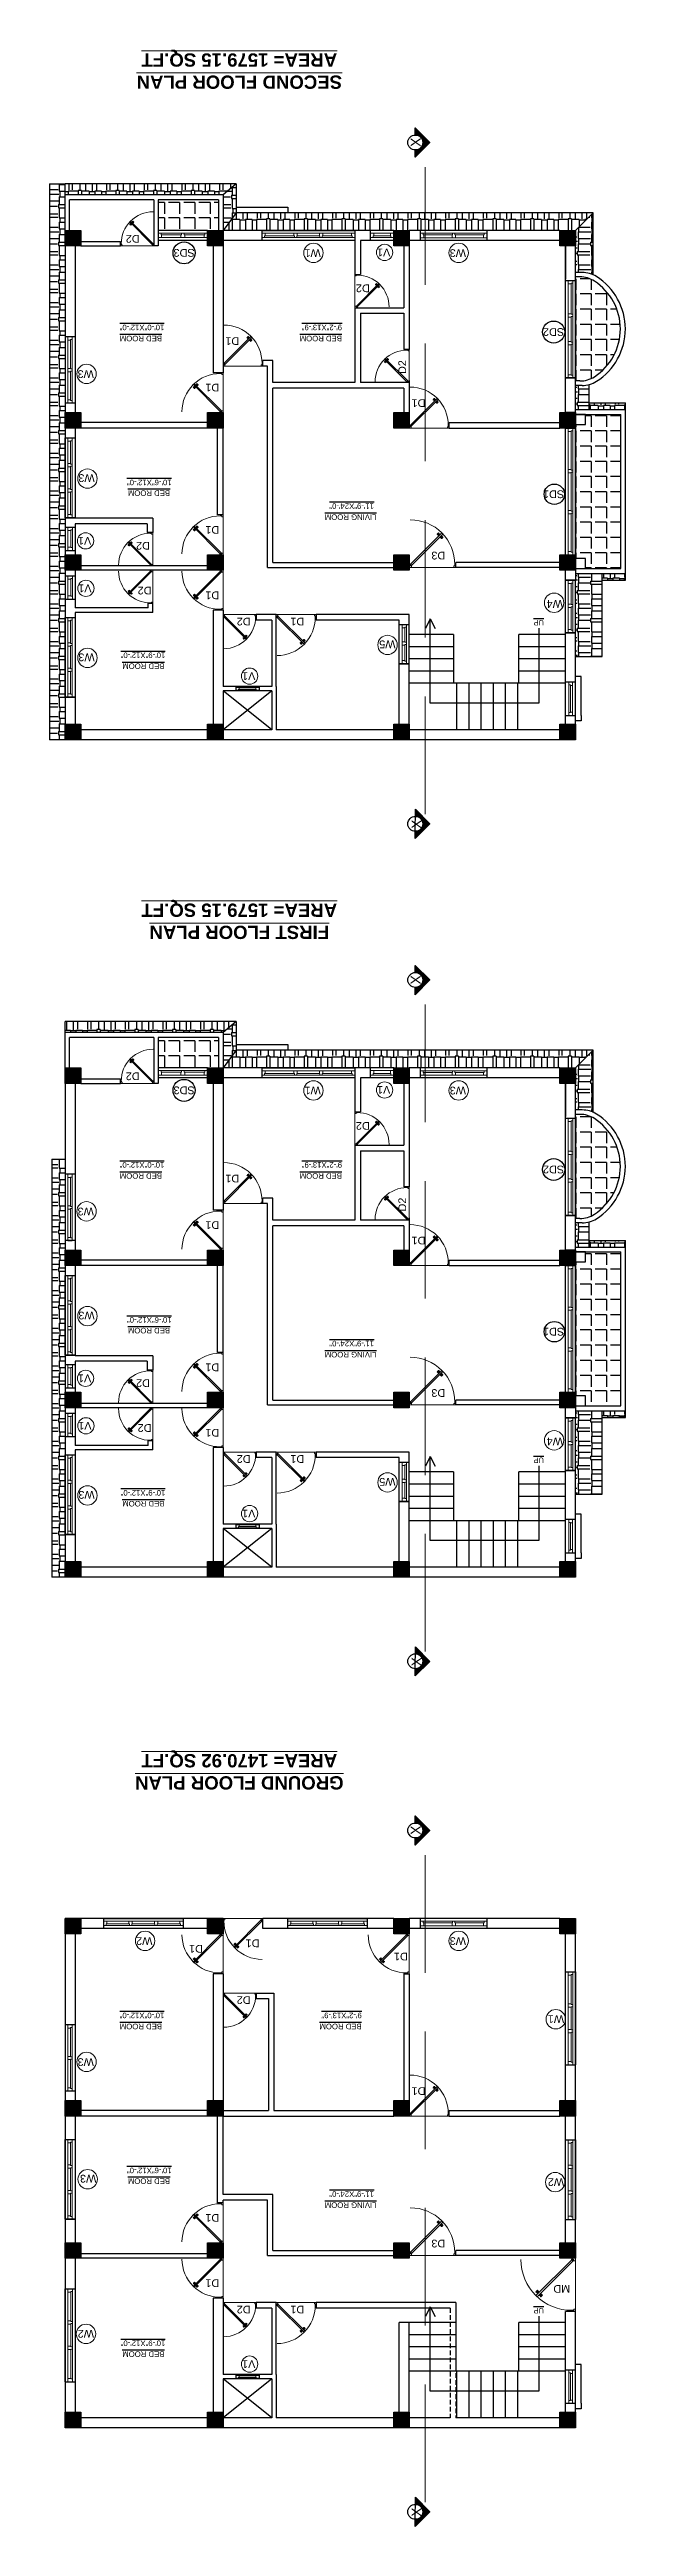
# Model space of a CAD drawing. Header units: inches. Extents: x 1397 to 20304, y -27267 to -746.
# Drawn here: x 17250 to 17769, y -20659 to -18422 of the extents above; entities that cross this region are included whole.
import ezdxf

# ---------------------------------------------------------------- set-up
doc = ezdxf.new("R2010")
doc.units = ezdxf.units.IN
doc.header["$LTSCALE"] = 17
doc.header["$MEASUREMENT"] = 0
doc.linetypes.add('21_FP_00$0$HIDDEN', pattern=[0.375, 0.25, -0.125])
doc.linetypes.add('PHANTOM2', pattern=[1.25, 0.625, -0.125, 0.125, -0.125, 0.125, -0.125])
for name, color, linetype, lineweight in [('25 BOT BAR', 12, 'Continuous', 25), ('aa_section_line', 2, 'PHANTOM2', 13), ('DOOR & WIN', 1, 'Continuous', 25), ('OUTLINE', 1, 'Continuous', 25), ('PUERTAS', 7, 'Continuous', 9), ('TEXT', 231, 'Continuous', 20), ('WINDOW FRAME PLAN', 162, 'Continuous', 18)]:
    doc.layers.add(name, color=color, linetype=linetype, lineweight=lineweight)
doc.layers.add('A-Sect-Iden', color=111, linetype='Continuous')
doc.styles.add('DIMTEXT', font='arial.ttf', dxfattribs={"height": 6})
doc.styles.add('HEADING', font='swissel.ttf')
pattern_1 = [(270, (27734.408, -38195.809), (12, -25.5), [6, -5, 7, -3, 9, -4]), (270, (27734.908, -38201.809), (12, -25.5), [5, -19, 4, -6]), (270, (27733.658, -38213.809), (12, -25.5), [3, -31]), (360, (27734.408, -38195.8085), (12, 8.5), [11.5, -36.5]), (360, (27734.408, -38201.8085), (12, 8.5), [11.25, -36.75]), (360, (27734.408, -38206.8085), (12, 8.5), [10.5, -37.5]), (360, (27733.658, -38213.8085), (12, 8.5), [11.5, -36.5]), (360, (27733.658, -38216.8085), (12, 8.5), [11.5, -36.5]), (360, (27734.408, -38225.8085), (12, 8.5), [11, -37])]
pattern_2 = [(180, (27734.408, -38195.809), (-25.5, -12), [6, -5, 7, -3, 9, -4]), (180, (27728.408, -38196.309), (-25.5, -12), [5, -19, 4, -6]), (180, (27716.408, -38195.059), (-25.5, -12), [3, -31]), (270, (27734.408, -38195.8085), (8.5, -12), [11.5, -36.5]), (270, (27728.408, -38195.8085), (8.5, -12), [11.25, -36.75]), (270, (27723.408, -38195.8085), (8.5, -12), [10.5, -37.5]), (270, (27716.408, -38195.0585), (8.5, -12), [11.5, -36.5]), (270, (27713.408, -38195.0585), (8.5, -12), [11.5, -36.5]), (270, (27704.408, -38195.8085), (8.5, -12), [11, -37])]
pattern_3 = [(180, (27734.408, -38195.809), (-2e-15, -13.75), [10, -3.75]), (270, (27734.408, -38195.809), (13.75, -3e-15), [10, -3.75])]
pattern_4 = [(270, (27734.408, -37439.38), (12, -25.5), [6, -5, 7, -3, 9, -4]), (270, (27734.908, -37445.38), (12, -25.5), [5, -19, 4, -6]), (270, (27733.658, -37457.38), (12, -25.5), [3, -31]), (360, (27734.408, -37439.38), (12, 8.5), [11.5, -36.5]), (360, (27734.408, -37445.38), (12, 8.5), [11.25, -36.75]), (360, (27734.408, -37450.38), (12, 8.5), [10.5, -37.5]), (360, (27733.658, -37457.38), (12, 8.5), [11.5, -36.5]), (360, (27733.658, -37460.38), (12, 8.5), [11.5, -36.5]), (360, (27734.408, -37469.38), (12, 8.5), [11, -37])]
pattern_5 = [(180, (27734.408, -37439.38), (-25.5, -12), [6, -5, 7, -3, 9, -4]), (180, (27728.408, -37439.88), (-25.5, -12), [5, -19, 4, -6]), (180, (27716.408, -37438.63), (-25.5, -12), [3, -31]), (270, (27734.408, -37439.38), (8.5, -12), [11.5, -36.5]), (270, (27728.408, -37439.38), (8.5, -12), [11.25, -36.75]), (270, (27723.408, -37439.38), (8.5, -12), [10.5, -37.5]), (270, (27716.408, -37438.63), (8.5, -12), [11.5, -36.5]), (270, (27713.408, -37438.63), (8.5, -12), [11.5, -36.5]), (270, (27704.408, -37439.38), (8.5, -12), [11, -37])]
pattern_6 = [(180, (27734.408, -38373.87), (-2e-15, -13.75), [10, -3.75]), (270, (27734.408, -38373.87), (13.75, -3e-15), [10, -3.75])]

msp = doc.modelspace()

# ---------------------------------------------------------------- texts
at = {"layer": 'A-Sect-Iden', "ltscale": 0.5, "char_height": 9, "width": 12.25, "attachment_point": 5, "style": 'HEADING'}
for insert, rotation in [((17580, -18505.6), 89.8551), ((17580.7, -19121.6), 89.2631), ((17580, -19262.1), 89.8551), ((17580.7, -19878), 89.2631), ((17580, -20030.2), 89.8551), ((17580.7, -20646.1), 89.2631)]:
    msp.add_mtext('X', dxfattribs=dict(at, insert=insert, rotation=rotation))
at = {"layer": 'DOOR & WIN', "char_height": 5, "attachment_point": 5, "rotation": 180}
for s, insert in [('{\\fArial TUR|b0|i0|c0|p34;\\L\\C7;10\'-0"X12\'-0"}', (17333, -18672.8)), ('{\\fArial TUR|b0|i0|c162|p34;\\L\\C7; \\fArial TUR|b0|i0|c0|p34;BED \\fArial TUR|b0|i0|c162|p34;ROOM}', (17333, -18682.8)), ('{\\fArial TUR|b0|i0|c162|p34;\\L\\C7; \\fArial TUR|b0|i0|c0|p34;BED \\fArial TUR|b0|i0|c162|p34;ROOM}', (17495.3, -18682.8)), ('{\\fArial TUR|b0|i0|c0|p34;\\L\\C7;9\'-2"X13\'-9"}', (17495.3, -18672.8)), ('{\\fArial TUR|b0|i0|c0|p34;\\L\\C7;10\'-6"X12\'-0"}', (17339.6, -18812.8)), ('{\\fArial TUR|b0|i0|c0|p34;\\L\\C7;BED ROOM}', (17339.3, -18822.5)), ('{\\fArial TUR|b0|i0|c0|p34;\\L\\C7;11\'-9"X24\'-0"}', (17522.2, -18834.2)), ('{\\fArial TUR|b0|i0|c162|p34;\\L\\C7; \\fArial TUR|b0|i0|c0|p34;LIVING \\fArial TUR|b0|i0|c162|p34;ROOM}', (17522.2, -18844.2)), ('{\\L\\C7;UP}', (17690.9, -18939.5)), ('{\\fArial TUR|b0|i0|c0|p34;\\L\\C7;10\'-9"X12\'-0"}', (17333.9, -18968.9)), ('{\\fArial TUR|b0|i0|c0|p34;\\L\\C7;BED ROOM}', (17334.2, -18978.8)), ('{\\fArial TUR|b0|i0|c0|p34;\\L\\C7;10\'-0"X12\'-0"}', (17333, -19429.2)), ('{\\fArial TUR|b0|i0|c162|p34;\\L\\C7; \\fArial TUR|b0|i0|c0|p34;BED \\fArial TUR|b0|i0|c162|p34;ROOM}', (17333, -19439.2)), ('{\\fArial TUR|b0|i0|c162|p34;\\L\\C7; \\fArial TUR|b0|i0|c0|p34;BED \\fArial TUR|b0|i0|c162|p34;ROOM}', (17495.3, -19439.2)), ('{\\fArial TUR|b0|i0|c0|p34;\\L\\C7;9\'-2"X13\'-9"}', (17495.3, -19429.2)), ('{\\fArial TUR|b0|i0|c0|p34;\\L\\C7;10\'-6"X12\'-0"}', (17339.6, -19569.2)), ('{\\fArial TUR|b0|i0|c0|p34;\\L\\C7;BED ROOM}', (17339.3, -19578.9)), ('{\\fArial TUR|b0|i0|c162|p34;\\L\\C7; \\fArial TUR|b0|i0|c0|p34;LIVING \\fArial TUR|b0|i0|c162|p34;ROOM}', (17522.2, -19600.6)), ('{\\fArial TUR|b0|i0|c0|p34;\\L\\C7;11\'-9"X24\'-0"}', (17522.2, -19590.6)), ('{\\L\\C7;UP}', (17690.9, -19696)), ('{\\fArial TUR|b0|i0|c0|p34;\\L\\C7;10\'-9"X12\'-0"}', (17333.9, -19725.4)), ('{\\fArial TUR|b0|i0|c0|p34;\\L\\C7;BED ROOM}', (17334.2, -19735.2)), ('{\\fArial TUR|b0|i0|c0|p34;\\L\\C7;10\'-0"X12\'-0"}', (17333, -20197.4)), ('{\\fArial TUR|b0|i0|c0|p34;\\L\\C7;9\'-2"X13\'-9"}', (17513.1, -20197.4)), ('{\\fArial TUR|b0|i0|c162|p34;\\L\\C7; \\fArial TUR|b0|i0|c0|p34;BED \\fArial TUR|b0|i0|c162|p34;ROOM}', (17333, -20207.4)), ('{\\fArial TUR|b0|i0|c162|p34;\\L\\C7; \\fArial TUR|b0|i0|c0|p34;BED \\fArial TUR|b0|i0|c162|p34;ROOM}', (17513.1, -20207.4)), ('{\\fArial TUR|b0|i0|c0|p34;\\L\\C7;10\'-6"X12\'-0"}', (17339.6, -20337.4)), ('{\\fArial TUR|b0|i0|c0|p34;\\L\\C7;BED ROOM}', (17339.3, -20347.1)), ('{\\fArial TUR|b0|i0|c0|p34;\\L\\C7;11\'-9"X24\'-0"}', (17522.2, -20358.8)), ('{\\fArial TUR|b0|i0|c162|p34;\\L\\C7; \\fArial TUR|b0|i0|c0|p34;LIVING \\fArial TUR|b0|i0|c162|p34;ROOM}', (17522.2, -20368.8)), ('{\\L\\C7;UP}', (17690.9, -20464.1)), ('{\\fArial TUR|b0|i0|c0|p34;\\L\\C7;10\'-9"X12\'-0"}', (17333.9, -20493.5)), ('{\\fArial TUR|b0|i0|c0|p34;\\L\\C7;BED ROOM}', (17334.2, -20503.4))]:
    msp.add_mtext(s, dxfattribs=dict(at, insert=insert))
at = {"layer": 'TEXT', "style": 'DIMTEXT'}
for s, rotation, p in [('D2', 180, (17330.9, -18589.3)), ('SD3', 180, (17380.5, -18602)), ('W1', 180, (17494.3, -18602.2)), ('V1', 180, (17557, -18601.6)), ('W3', 180, (17625.3, -18602.2)), ('D2', 180, (17538.5, -18634)), ('SD2', 180, (17713.8, -18673.5)), ('D1', 180, (17420.7, -18681.7)), ('W3', 180, (17289.6, -18711.5)), ('D1', 180, (17402.7, -18723.7)), ('D2', 90, (17571.3, -18714.9)), ('D1', 180, (17588.7, -18737.7)), ('W3', 180, (17290.3, -18805.4)), ('SD1', 180, (17713.8, -18820)), ('D1', 180, (17402.7, -18852.2)), ('V1', 180, (17287.2, -18862.1)), ('D2', 180, (17340.2, -18866.5)), ('D3', 180, (17606.6, -18875.4)), ('V1', 180, (17287.5, -18905)), ('D2', 180, (17341.6, -18907)), ('D1', 180, (17402.7, -18911.3)), ('W4', 180, (17712.8, -18919.1)), ('D2', 180, (17431, -18935)), ('D1', 180, (17479.4, -18935)), ('W3', 180, (17290.3, -18967.3)), ('W5', 180, (17561.7, -18955.6)), ('V1', 180, (17435.3, -18984.3)), ('D2', 180, (17330.9, -19345.7)), ('SD3', 180, (17380.5, -19358.4)), ('W1', 180, (17494.3, -19358.6)), ('V1', 180, (17557, -19358)), ('W3', 180, (17625.3, -19358.6)), ('D2', 180, (17538.5, -19390.5)), ('D1', 180, (17420.7, -19438.1)), ('SD2', 180, (17713.8, -19429.9)), ('D2', 90, (17571.3, -19471.3)), ('W3', 180, (17289.6, -19467.9)), ('D1', 180, (17402.7, -19480.1)), ('D1', 180, (17588.7, -19494.1)), ('W3', 180, (17290.3, -19561.8)), ('SD1', 180, (17713.8, -19576.4)), ('V1', 180, (17287.2, -19618.5)), ('D1', 180, (17402.7, -19608.6)), ('D2', 180, (17340.2, -19622.9)), ('D3', 180, (17606.6, -19631.8)), ('V1', 180, (17287.5, -19661.4)), ('D2', 180, (17341.6, -19663.4)), ('D1', 180, (17402.7, -19667.7)), ('W4', 180, (17712.8, -19675.5)), ('D2', 180, (17431, -19691.4)), ('D1', 180, (17479.4, -19691.4)), ('W3', 180, (17290.3, -19723.8)), ('W5', 180, (17561.7, -19712)), ('V1', 180, (17435.3, -19740.7)), ('W2', 180, (17342.4, -20126.8)), ('D1', 180, (17388, -20133.8)), ('D1', 180, (17439, -20128.8)), ('W3', 180, (17625.3, -20126.8)), ('D1', 180, (17572.8, -20140.8)), ('D2', 180, (17431, -20180.1)), ('W1', 180, (17713.8, -20197.3)), ('W3', 180, (17289.6, -20236.1)), ('D1', 180, (17588.7, -20262.3)), ('W3', 180, (17291.8, -20341.4)), ('W2', 180, (17713.8, -20344.5)), ('D1', 180, (17402.7, -20376.8)), ('D3', 180, (17606.6, -20400)), ('D1', 180, (17402.7, -20435.8)), ('MD', 180, (17719.3, -20441)), ('D2', 180, (17431, -20459.6)), ('D1', 180, (17479.4, -20459.6)), ('W2', 180, (17289.7, -20481.5)), ('V1', 180, (17435.3, -20508.9))]:
    msp.add_text(s, height=7, rotation=rotation, dxfattribs=at).set_placement(p)
at = {"layer": 'TEXT', "char_height": 12, "width": 396.298, "attachment_point": 2, "rotation": 180}
for s, insert in [('{\\fArial|b1|i0|c0|p34;\\LSECOND FLOOR PLAN \\PAREA= 1579.15 SQ.FT}', (17420.8, -18457.3)), ('{\\fArial|b1|i0|c0|p34;\\LFIRST FLOOR PLAN \\PAREA= 1579.15 SQ.FT}', (17420.8, -19225.2)), ('{\\fArial|b1|i0|c0|p34;\\LGROUND FLOOR PLAN \\PAREA= 1470.92 SQ.FT}', (17420.8, -19993.4))]:
    msp.add_mtext(s, dxfattribs=dict(at, insert=insert))

# ---------------------------------------------------------------- blocks, each defined once
blk = doc.blocks.new('DFFDFD')
at = {"layer": 'DOOR & WIN'}
for p, q in [((-13646.8, -2252.3), (-13646.8, -2168.3)), ((-13637.8, -2168.3), (-13646.8, -2168.3)), ((-13637.8, -2168.3), (-13637.8, -2252.3)), ((-13637.8, -2252.3), (-13646.8, -2252.3)), ((-13637.8, -2252.3), (-13646.8, -2252.3))]:
    blk.add_line(p, q, dxfattribs=at)
at = {"layer": 'WINDOW FRAME PLAN'}
for p, q in [((-13644.3, -2168.3), (-13644.3, -2170.8)), ((-13640.3, -2168.3), (-13640.3, -2171.3)), ((-13644.3, -2249.8), (-13644.3, -2170.8)), ((-13644.3, -2170.8), (-13642.8, -2170.8)), ((-13642.8, -2170.8), (-13642.8, -2171.3)), ((-13642.8, -2171.3), (-13642.8, -2197.8)), ((-13642.8, -2171.3), (-13640.3, -2171.3)), ((-13640.3, -2171.3), (-13640.3, -2249.3)), ((-13644.3, -2197.8), (-13642.8, -2197.8)), ((-13644.3, -2199.8), (-13642.8, -2199.8)), ((-13642.8, -2197.3), (-13640.3, -2197.3)), ((-13642.8, -2199.8), (-13642.8, -2200.3)), ((-13642.8, -2199.8), (-13642.8, -2220.8)), ((-13642.8, -2200.3), (-13640.3, -2200.3)), ((-13644.3, -2220.8), (-13642.8, -2220.8)), ((-13644.3, -2222.8), (-13642.8, -2222.8)), ((-13642.8, -2220.3), (-13640.3, -2220.3)), ((-13642.8, -2220.8), (-13642.8, -2220.3)), ((-13642.8, -2222.8), (-13642.8, -2249.3)), ((-13642.8, -2223.3), (-13640.3, -2223.3)), ((-13644.3, -2252.3), (-13644.3, -2249.8)), ((-13644.3, -2249.8), (-13642.8, -2249.8)), ((-13642.8, -2249.3), (-13640.3, -2249.3)), ((-13642.8, -2249.8), (-13642.8, -2249.3)), ((-13640.3, -2252.3), (-13640.3, -2249.3))]:
    blk.add_line(p, q, dxfattribs=at)
blk = doc.blocks.new('3ft')
at = {"layer": 'PUERTAS', "color": 6}
for p, q in [((1, 2.5), (25.2, 26.7)), ((26, 25.9), (1.8, 1.6)), ((26, 25.9), (25.2, 26.7)), ((0, 2.4), (0, 0)), ((0.7, 2.4), (0, 2.4)), ((1.6, 0), (0, 0)), ((0.7, 1.5), (0.7, 2.4)), ((0.8, 1.5), (0.7, 1.5)), ((0.8, 1.5), (0.8, 2.4)), ((0.8, 1.2), (0.8, 1.5)), ((1.6, 1.2), (0.8, 1.2)), ((1.6, 1.8), (0.9, 2.5)), ((1.6, 1.9), (1, 2.5)), ((1.6, 1.9), (1.6, 1.8)), ((1.8, 1.6), (1.6, 1.8)), ((1.6, 0), (1.6, 1.2)), ((34.4, 0), (34.4, 1.2)), ((34.4, 1.2), (35.2, 1.2)), ((34.4, 0), (36, 0)), ((35.2, 1.2), (35.2, 2.4)), ((35.2, 2.4), (36, 2.4)), ((36, 0), (36, 2.4))]:
    blk.add_line(p, q, dxfattribs=at)
at = {"layer": 'PUERTAS', "color": 8}
for p, q in [((22.6, 24.9), (21.6, 25.7)), ((22.6, 25), (21.7, 25.7)), ((22.7, 25.1), (21.8, 25.9)), ((22.1, 26.3), (22, 26.1)), ((22.9, 25.2), (22, 26.1)), ((22.1, 26.3), (22.3, 26.4)), ((22.3, 26.4), (22.3, 26.4)), ((23.2, 25.5), (22.3, 26.4)), ((23.3, 25.7), (22.5, 26.6)), ((23.5, 25.8), (22.7, 26.8)), ((23.4, 25.8), (22.7, 26.7)), ((22.7, 24.3), (23, 24.8)), ((23, 25), (22.8, 25.1)), ((23, 25), (22.9, 25.2)), ((23, 25), (22.9, 25.1)), ((22.9, 24.5), (23.1, 24.9)), ((23.1, 25.1), (23, 25.2)), ((23.1, 24.8), (23.2, 25)), ((23.3, 25.3), (23.2, 25.4)), ((23.4, 25.4), (23.3, 25.6)), ((23.4, 25.4), (23.3, 25.5)), ((23.4, 25.4), (23.3, 25.5)), ((23.3, 24.9), (23.3, 25.1)), ((23.5, 25.1), (23.3, 25.1)), ((23.6, 25.3), (23.4, 25.2)), ((23.9, 25.5), (23.5, 25.3)), ((24.1, 25.7), (23.6, 25.4)), ((23.6, 23.4), (24.1, 23.7)), ((23.8, 23.6), (24.2, 23.8)), ((24.1, 23.8), (24.3, 23.9)), ((24.2, 24), (24.4, 24)), ((24.2, 23.3), (25, 22.3)), ((24.3, 23.7), (24.4, 23.6)), ((24.3, 23.7), (24.5, 23.6)), ((24.3, 23.6), (24.4, 23.5)), ((24.3, 23.3), (25.1, 22.4)), ((24.4, 24.2), (24.4, 24)), ((24.4, 23.8), (24.5, 23.7)), ((24.4, 23.4), (25.2, 22.5)), ((24.6, 24.3), (24.5, 24.1)), ((24.5, 23.6), (25.4, 22.7)), ((24.8, 24.6), (24.6, 24.2)), ((24.6, 24), (24.7, 23.9)), ((25, 24.8), (24.7, 24.3)), ((24.7, 24.1), (24.8, 23.9)), ((24.7, 24.1), (24.8, 24)), ((24.8, 24.1), (24.9, 24)), ((24.8, 23.8), (25.7, 23)), ((25, 24), (25.9, 23.2)), ((25.1, 24.2), (26.1, 23.4)), ((25.1, 24.1), (26, 23.3)), ((25.6, 22.8), (25.4, 22.7)), ((25.6, 22.8), (25.7, 23)), ((25.7, 23), (25.7, 23)), ((0, 0), (36, 0))]:
    blk.add_line(p, q, dxfattribs=at)
at = {"layer": 'PUERTAS', "color": 1}
for p, q in [((21.7, 25.8), (22.1, 26.3)), ((21.7, 25.7), (22.2, 26.2)), ((21.7, 25.8), (21.7, 25.8)), ((22.5, 25), (21.7, 25.6)), ((22.6, 26.7), (22.1, 26.3)), ((22.7, 26.7), (22.2, 26.2)), ((22.6, 26.7), (22.6, 26.7)), ((22.6, 25), (23, 25.4)), ((22.6, 24.3), (22.9, 24.7)), ((22.6, 24.1), (22.6, 24.1)), ((22.7, 25.1), (22.7, 25.1)), ((23.4, 25.9), (22.8, 26.7)), ((22.8, 25.1), (23.1, 25.3)), ((22.9, 25), (22.8, 25.1)), ((22.9, 24.9), (23.2, 25.2)), ((22.9, 24.8), (22.9, 24.8)), ((22.9, 24.7), (22.9, 24.7)), ((23.4, 25.8), (23, 25.4)), ((23.3, 25.6), (23.1, 25.3)), ((23.5, 25.5), (23.2, 25.2)), ((23.3, 25.7), (23.3, 25.7)), ((23.4, 25.5), (23.3, 25.6)), ((23.4, 23.3), (23.4, 23.3)), ((23.6, 25.5), (23.6, 25.5)), ((23.6, 23.3), (24, 23.6)), ((24.1, 25.8), (23.7, 25.5)), ((23.7, 25.5), (23.7, 25.5)), ((24, 23.6), (24, 23.6)), ((24.1, 23.6), (24.1, 23.6)), ((24.3, 25.8), (24.3, 25.8)), ((24.3, 23.6), (24.5, 23.9)), ((24.3, 23.3), (24.7, 23.7)), ((24.3, 23.6), (24.4, 23.5)), ((24.3, 23.2), (24.9, 22.4)), ((24.4, 23.5), (24.6, 23.8)), ((24.4, 23.4), (24.4, 23.4)), ((24.8, 24.1), (24.5, 23.9)), ((24.9, 24), (24.6, 23.8)), ((25.1, 24.1), (24.7, 23.7)), ((25.1, 24.8), (24.8, 24.4)), ((24.8, 24.4), (24.8, 24.4)), ((24.8, 24.3), (24.8, 24.3)), ((24.8, 24.1), (24.9, 24)), ((25, 24), (25, 24)), ((25, 22.4), (25.5, 22.9)), ((25.1, 25), (25.1, 25)), ((25.1, 22.4), (25.6, 22.8)), ((25.1, 22.4), (25.1, 22.4)), ((25.2, 24.1), (26, 23.5)), ((26, 23.4), (25.5, 22.9)), ((26, 23.3), (25.6, 22.8)), ((26, 23.3), (26, 23.3))]:
    blk.add_line(p, q, dxfattribs=at)
at = {"layer": 'PUERTAS', "color": 2}
for p, q in [((22, 26.1), (22, 26.1)), ((25.4, 22.7), (25.4, 22.7))]:
    blk.add_line(p, q, dxfattribs=at)
at = {"layer": 'PUERTAS', "color": 6}
for radius in [0.155, 0.0752]:
    blk.add_circle((0.8, 2.6), radius, dxfattribs=at)
blk.add_arc((0.8, 2.6), 34.4, 359.7285, 90.0333, dxfattribs=at)
at = {"layer": 'PUERTAS', "color": 1}
for centre, start, end in [((22.5, 25), 231.0764, 315), ((22.7, 24.2), 135, 225), ((22.7, 26.7), 38.9236, 135), ((22.8, 25.1), 225, 315), ((23, 24.9), 135, 219.7428), ((22.9, 24.8), 315, 39.7428), ((23.3, 25.6), 315, 45), ((23.4, 25.9), 315, 38.9236), ((23.5, 23.4), 225, 315), ((23.5, 25.4), 50.2572, 135), ((23.6, 25.5), 230.2572, 315), ((24.1, 23.6), 50.2572, 135), ((24.2, 25.7), 45, 135), ((24.2, 23.7), 230.2572, 315), ((24.3, 23.2), 135, 218.9236), ((24.4, 23.5), 135, 225), ((24.8, 24.3), 135, 219.7428), ((24.7, 24.2), 315, 39.7428), ((24.9, 24), 45, 135), ((25, 24.9), 315, 45), ((25.2, 24.1), 51.0764, 135), ((26, 23.4), 315, 51.0764), ((25, 22.4), 218.9236, 315)]:
    blk.add_arc(centre, 0.08, start, end, dxfattribs=at)
blk = doc.blocks.new('*U2802')
at = {"color": 3, "xscale": -1}
blk.add_blockref('3ft', (42, 0), dxfattribs=at)
blk = doc.blocks.new('ffddd')
at = {"layer": 'DOOR & WIN'}
for p, q in [((-13345.3, -2388.1), (-13345.3, -2316.1)), ((-13336.3, -2316.1), (-13345.3, -2316.1)), ((-13336.3, -2316.1), (-13336.3, -2388.1)), ((-13336.3, -2388.1), (-13345.3, -2388.1)), ((-13336.3, -2388.1), (-13345.3, -2388.1))]:
    blk.add_line(p, q, dxfattribs=at)
at = {"layer": 'WINDOW FRAME PLAN'}
for p, q in [((-13342.8, -2316.1), (-13342.8, -2318.6)), ((-13342.8, -2385.6), (-13342.8, -2318.6)), ((-13342.8, -2318.6), (-13341.3, -2318.6)), ((-13341.3, -2318.6), (-13341.3, -2319.1)), ((-13341.3, -2319.1), (-13341.3, -2339.6)), ((-13341.3, -2319.1), (-13338.8, -2319.1)), ((-13338.8, -2316.1), (-13338.8, -2319.1)), ((-13338.8, -2319.1), (-13338.8, -2385.1)), ((-13342.8, -2339.6), (-13341.3, -2339.6)), ((-13342.8, -2341.6), (-13341.3, -2341.6)), ((-13341.3, -2339.1), (-13338.8, -2339.1)), ((-13341.3, -2341.6), (-13341.3, -2342.1)), ((-13341.3, -2341.6), (-13341.3, -2362.6)), ((-13341.3, -2342.1), (-13338.8, -2342.1)), ((-13342.8, -2362.6), (-13341.3, -2362.6)), ((-13342.8, -2364.6), (-13341.3, -2364.6)), ((-13341.3, -2362.1), (-13338.8, -2362.1)), ((-13341.3, -2362.6), (-13341.3, -2362.1)), ((-13341.3, -2364.6), (-13341.3, -2385.6)), ((-13341.3, -2365.1), (-13338.8, -2365.1)), ((-13342.8, -2388.1), (-13342.8, -2385.6)), ((-13342.8, -2385.6), (-13341.3, -2385.6)), ((-13341.3, -2385.1), (-13338.8, -2385.1)), ((-13341.3, -2385.6), (-13341.3, -2385.1)), ((-13338.8, -2388.1), (-13338.8, -2385.1))]:
    blk.add_line(p, q, dxfattribs=at)
blk = doc.blocks.new('*U3029')
at = {"layer": 'PUERTAS', "color": 2}
for p, q in [((11.6, 30.2), (12.6, 31.2)), ((11.6, 30.2), (39.9, 1.9)), ((12.3, 26.5), (12.3, 26.4)), ((40.8, 2.9), (12.6, 31.2)), ((16.3, 30.5), (16.4, 30.5)), ((0, 0), (0, 2.8)), ((0.9, 2.8), (0, 2.8)), ((1.9, 0), (0, 0)), ((0.9, 1.4), (0.9, 2.8)), ((1.9, 1.4), (0.9, 1.4)), ((1.9, 0), (1.9, 1.4)), ((39.9, 1.9), (40.2, 2.1)), ((40.1, 2.2), (40.9, 3)), ((40.1, 2.2), (40.2, 2.1)), ((40.1, 0), (40.1, 1.4)), ((40.1, 1.4), (41.1, 1.4)), ((40.1, 0), (42, 0)), ((40.2, 2.1), (40.9, 2.9)), ((41.1, 1.8), (41.1, 2.8)), ((41.1, 1.4), (41.1, 1.8)), ((41.1, 1.8), (41.2, 1.8)), ((41.2, 1.8), (41.2, 2.9)), ((41.2, 2.8), (42, 2.8)), ((42, 2.8), (42, 0))]:
    blk.add_line(p, q, dxfattribs=at)
at = {"layer": 'PUERTAS', "color": 8}
for p, q in [((12.7, 28.2), (11.6, 27.3)), ((12.7, 28.1), (11.6, 27.2)), ((12.9, 28), (11.8, 27.1)), ((13, 27.8), (12, 26.9)), ((12, 26.8), (12, 26.8)), ((12.2, 26.6), (12, 26.8)), ((12.2, 26.6), (12.3, 26.4)), ((13.4, 27.5), (12.4, 26.5)), ((13.5, 27.3), (12.6, 26.3)), ((12.8, 28.9), (13.2, 28.3)), ((13.7, 27.2), (12.8, 26.1)), ((13.7, 27.1), (12.8, 26.1)), ((13.1, 28.2), (13, 28)), ((13.1, 28.1), (13, 28)), ((13.1, 28.7), (13.3, 28.2)), ((13.2, 28.1), (13.1, 27.9)), ((13.3, 28), (13.2, 27.8)), ((13.3, 28.4), (13.4, 28.1)), ((13.5, 27.8), (13.4, 27.6)), ((13.5, 28.2), (13.5, 28)), ((13.7, 28), (13.5, 28)), ((13.6, 27.7), (13.5, 27.5)), ((13.7, 27.6), (13.5, 27.5)), ((13.9, 27.8), (13.6, 27.9)), ((13.7, 27.6), (13.6, 27.5)), ((14.2, 27.5), (13.7, 27.8)), ((14.4, 27.3), (13.8, 27.7)), ((13.9, 30), (14.5, 29.6)), ((14.2, 29.7), (14.6, 29.5)), ((14.4, 29.5), (14.7, 29.4)), ((14.6, 30.1), (15.5, 31.2)), ((14.6, 29.3), (14.8, 29.3)), ((14.7, 30.1), (15.6, 31.2)), ((14.7, 29.7), (14.8, 29.8)), ((14.7, 29.7), (14.8, 29.8)), ((14.7, 29.6), (14.9, 29.7)), ((14.8, 29.9), (15.7, 31)), ((14.8, 29.5), (15, 29.6)), ((14.8, 29.1), (14.8, 29.3)), ((15, 29.8), (15.9, 30.8)), ((15, 29.3), (15.2, 29.4)), ((15, 28.9), (15, 29.2)), ((15.3, 28.6), (15, 29.1)), ((15.1, 29.2), (15.3, 29.3)), ((15.5, 28.4), (15.1, 29)), ((15.2, 29.1), (15.4, 29.3)), ((15.2, 29.2), (15.3, 29.3)), ((15.3, 29.4), (16.3, 30.4)), ((15.5, 29.3), (16.5, 30.2)), ((15.6, 29.2), (16.7, 30)), ((15.7, 29.1), (16.7, 30)), ((16.2, 30.7), (16, 30.8)), ((16, 30.8), (16, 30.8)), ((16.2, 30.7), (16.4, 30.5)), ((0, 0), (42, 0))]:
    blk.add_line(p, q, dxfattribs=at)
at = {"layer": 'PUERTAS', "color": 1}
for p, q in [((12.6, 28.2), (11.6, 27.4)), ((11.6, 27.3), (12.2, 26.7)), ((11.7, 27.2), (11.7, 27.2)), ((11.7, 27.2), (12.2, 26.6)), ((12.8, 26.1), (12.2, 26.7)), ((12.7, 26.1), (12.2, 26.6)), ((12.7, 29.1), (12.7, 29.1)), ((12.7, 29), (13.1, 28.4)), ((12.7, 28.2), (13.2, 27.7)), ((12.7, 26.2), (12.7, 26.1)), ((12.8, 28), (12.8, 28)), ((13.7, 27), (12.9, 26.1)), ((13.1, 28.2), (13, 28)), ((13, 28), (13.3, 27.7)), ((13.1, 28.4), (13.1, 28.4)), ((13.1, 28.3), (13.1, 28.3)), ((13.1, 28.2), (13.4, 27.9)), ((13.7, 27.2), (13.2, 27.7)), ((13.6, 27.4), (13.3, 27.7)), ((13.7, 27.6), (13.4, 27.9)), ((13.7, 27.6), (13.6, 27.4)), ((13.6, 27.3), (13.6, 27.3)), ((13.7, 30.1), (13.7, 30.1)), ((13.8, 30.1), (14.4, 29.7)), ((13.8, 27.6), (13.8, 27.6)), ((14, 27.5), (14, 27.6)), ((14.5, 27.2), (14, 27.5)), ((14.4, 29.7), (14.4, 29.7)), ((14.5, 29.7), (14.5, 29.7)), ((14.6, 30.2), (15.4, 31.2)), ((14.6, 30.1), (15.1, 29.6)), ((14.6, 29.7), (14.8, 29.8)), ((14.6, 29.7), (14.9, 29.4)), ((14.7, 27.2), (14.6, 27.2)), ((14.8, 30), (14.8, 30)), ((14.8, 29.8), (15.1, 29.5)), ((15.2, 29.1), (14.9, 29.4)), ((15.6, 29.1), (15.1, 29.6)), ((15.4, 29.2), (15.1, 29.5)), ((15.2, 29.1), (15.4, 29.2)), ((15.3, 29), (15.2, 29)), ((15.3, 28.8), (15.3, 28.8)), ((15.6, 28.3), (15.3, 28.8)), ((15.5, 31.2), (16.1, 30.6)), ((15.5, 29.2), (15.5, 29.2)), ((15.6, 31.1), (15.7, 31.1)), ((15.6, 28.2), (15.6, 28.2)), ((15.7, 31.1), (16.2, 30.6)), ((15.8, 29.1), (16.7, 29.9)), ((16.7, 30), (16.1, 30.6)), ((16.7, 30.1), (16.2, 30.6)), ((16.6, 30.1), (16.7, 30.1))]:
    blk.add_line(p, q, dxfattribs=at)
at = {"layer": 'PUERTAS', "color": 2}
for radius in [0.181, 0.0878]:
    blk.add_circle((41, 3), radius, dxfattribs=at)
at = {"layer": 'PUERTAS', "color": 8}
blk.add_arc((41, 3), 40.1, 89.9667, 180.2715, dxfattribs=at)
at = {"layer": 'PUERTAS', "color": 1}
for centre, start, end in [((11.7, 27.3), 128.9236, 225), ((12.6, 28.1), 45, 128.9236), ((12.8, 29), 135, 225), ((12.9, 28), 45, 135), ((12.9, 26.2), 225, 321.0764), ((13, 28.4), 320.2572, 45), ((13.2, 28.2), 140.2572, 225), ((13.5, 27.4), 315, 45), ((13.8, 30), 45, 135), ((13.8, 27.6), 225, 309.7428), ((13.6, 27.1), 321.0764, 45), ((13.9, 27.5), 45, 129.7428), ((14.4, 29.8), 225, 309.7428), ((14.6, 29.6), 45, 129.7428), ((14.6, 27.3), 225, 315), ((14.7, 30.2), 141.0764, 225), ((14.8, 29.9), 135, 225), ((15.2, 29), 320.2572, 45), ((15.3, 28.9), 140.2572, 225), ((15.5, 31.1), 45, 141.0764), ((15.4, 29.3), 225, 315), ((15.7, 29.2), 225, 308.9236), ((15.6, 28.2), 315, 45)]:
    blk.add_arc(centre, 0.0933, start, end, dxfattribs=at)
blk = doc.blocks.new('*U3030')
at = {"color": 3}
blk.add_blockref('3ft', (0, 0), dxfattribs=at)
blk = doc.blocks.new('2ft6in')
at = {"layer": 'PUERTAS', "color": 2}
for p, q in [((0, 2), (0, 0)), ((0.6, 2), (0, 2)), ((1.3, 0), (0, 0)), ((0.6, 1.3), (0.6, 2)), ((0.7, 1.3), (0.6, 1.3)), ((0.7, 1.3), (0.7, 2)), ((0.7, 1), (0.7, 1.3)), ((1.3, 1), (0.7, 1)), ((0.8, 2.1), (21, 22.3)), ((1.4, 1.6), (0.8, 2.1)), ((1.3, 1.5), (0.8, 2.1)), ((1.4, 1.6), (1.3, 1.5)), ((1.5, 1.4), (1.3, 1.5)), ((1.3, 0), (1.3, 1)), ((21.7, 21.6), (1.5, 1.4)), ((18.3, 21.8), (18.3, 21.8)), ((21.7, 21.6), (21, 22.3)), ((21.2, 18.9), (21.2, 18.9)), ((28.7, 0), (28.7, 1)), ((28.7, 1), (29.3, 1)), ((28.7, 0), (30, 0)), ((29.3, 1), (29.3, 2)), ((29.3, 2), (30, 2)), ((30, 0), (30, 2))]:
    blk.add_line(p, q, dxfattribs=at)
at = {"layer": 'PUERTAS', "color": 8}
for p, q in [((0, 0), (30, 0)), ((18.8, 20.8), (18, 21.4)), ((18.9, 20.8), (18.1, 21.5)), ((19, 20.9), (18.2, 21.6)), ((18.4, 21.9), (18.3, 21.8)), ((19.1, 21), (18.3, 21.7)), ((18.4, 21.9), (18.6, 22)), ((18.6, 22), (18.6, 22)), ((19.3, 21.3), (18.6, 22)), ((19.4, 21.4), (18.8, 22.1)), ((19.6, 21.5), (18.9, 22.3)), ((19.5, 21.5), (18.9, 22.3)), ((18.9, 20.3), (19.2, 20.7)), ((19.1, 20.8), (19, 20.9)), ((19.2, 20.9), (19.1, 21)), ((19.1, 20.8), (19.1, 20.9)), ((19.1, 20.4), (19.3, 20.8)), ((19.3, 20.9), (19.2, 21)), ((19.4, 21.1), (19.3, 21.2)), ((19.3, 20.6), (19.3, 20.8)), ((19.5, 21.2), (19.4, 21.3)), ((19.5, 21.2), (19.4, 21.3)), ((19.5, 21.1), (19.4, 21.2)), ((19.4, 20.8), (19.4, 20.9)), ((19.6, 20.9), (19.4, 20.9)), ((19.7, 21.1), (19.5, 21)), ((20.1, 21.4), (19.6, 21.1)), ((19.9, 21.2), (19.6, 21.1)), ((19.7, 19.5), (20.1, 19.8)), ((19.9, 19.7), (20.2, 19.8)), ((20.1, 19.9), (20.3, 19.9)), ((20.2, 20), (20.3, 20)), ((20.2, 19.7), (20.3, 19.6)), ((20.2, 19.7), (20.3, 19.6)), ((20.2, 19.4), (20.9, 18.7)), ((20.2, 19.4), (20.8, 18.6)), ((20.3, 20.1), (20.4, 20)), ((20.3, 19.8), (20.4, 19.7)), ((20.3, 19.5), (21, 18.8)), ((20.5, 20.3), (20.4, 20.1)), ((20.4, 19.8), (20.4, 19.7)), ((20.7, 20.5), (20.5, 20.2)), ((20.5, 20), (20.6, 19.9)), ((20.5, 19.6), (21.1, 18.9)), ((20.8, 20.6), (20.6, 20.2)), ((20.6, 20.1), (20.7, 20)), ((20.6, 20.1), (20.7, 20)), ((20.6, 20), (20.7, 20)), ((20.7, 19.9), (21.4, 19.2)), ((20.8, 20), (21.6, 19.3)), ((20.9, 20.1), (21.7, 19.5)), ((21, 20.1), (21.7, 19.5)), ((21.3, 19), (21.2, 18.9)), ((21.3, 19), (21.4, 19.1)), ((21.4, 19.2), (21.4, 19.1))]:
    blk.add_line(p, q, dxfattribs=at)
at = {"layer": 'PUERTAS', "color": 1}
for p, q in [((18.1, 21.5), (18.5, 21.9)), ((18.1, 21.4), (18.5, 21.9)), ((18.1, 21.5), (18.1, 21.5)), ((18.7, 20.8), (18.1, 21.3)), ((18.9, 22.3), (18.5, 21.9)), ((18.8, 22.2), (18.5, 21.9)), ((18.8, 22.2), (18.8, 22.2)), ((18.8, 20.8), (19.2, 21.2)), ((18.8, 20.2), (19.1, 20.6)), ((18.9, 20.1), (18.8, 20.1)), ((18.9, 20.9), (18.9, 20.9)), ((19.5, 21.6), (19, 22.3)), ((19, 20.9), (19.2, 21.1)), ((19.1, 20.8), (19, 20.9)), ((19.1, 20.8), (19.3, 21)), ((19.1, 20.7), (19.1, 20.7)), ((19.1, 20.6), (19.1, 20.6)), ((19.5, 21.5), (19.2, 21.2)), ((19.5, 21.3), (19.2, 21.1)), ((19.5, 21.2), (19.3, 21)), ((19.4, 21.4), (19.5, 21.4)), ((19.5, 21.2), (19.4, 21.3)), ((19.5, 19.4), (19.5, 19.4)), ((19.6, 21.2), (19.6, 21.2)), ((19.6, 19.4), (20, 19.7)), ((20.1, 21.5), (19.7, 21.2)), ((19.7, 21.2), (19.7, 21.2)), ((20, 19.7), (20, 19.7)), ((20.1, 19.7), (20.1, 19.7)), ((20.2, 21.5), (20.2, 21.5)), ((20.2, 19.7), (20.4, 19.9)), ((20.2, 19.4), (20.6, 19.8)), ((20.2, 19.7), (20.3, 19.6)), ((20.2, 19.3), (20.8, 18.6)), ((20.3, 19.6), (20.5, 19.8)), ((20.3, 19.5), (20.3, 19.5)), ((20.6, 20.1), (20.4, 19.9)), ((20.7, 20), (20.5, 19.8)), ((20.7, 20.2), (20.6, 20.2)), ((20.9, 20.1), (20.6, 19.8)), ((20.6, 20.1), (20.7, 20)), ((20.9, 20.7), (20.7, 20.3)), ((20.7, 20.3), (20.7, 20.3)), ((20.8, 20), (20.8, 20)), ((20.9, 20.8), (20.9, 20.8)), ((20.9, 18.6), (21.3, 19.1)), ((20.9, 18.7), (21.3, 19)), ((20.9, 18.7), (20.9, 18.7)), ((21, 20.1), (21.7, 19.6)), ((21.7, 19.5), (21.3, 19.1)), ((21.7, 19.4), (21.3, 19)), ((21.6, 19.4), (21.7, 19.4))]:
    blk.add_line(p, q, dxfattribs=at)
at = {"layer": 'PUERTAS', "color": 2}
for radius in [0.129, 0.0627]:
    blk.add_circle((0.7, 2.1), radius, dxfattribs=at)
at = {"layer": 'PUERTAS', "color": 8}
blk.add_arc((0.7, 2.1), 28.7, 359.7285, 90.0333, dxfattribs=at)
at = {"layer": 'PUERTAS', "color": 1}
for centre, start, end in [((18.8, 20.8), 231.0764, 315), ((18.9, 20.2), 135, 225), ((18.9, 22.2), 38.9236, 135), ((19, 20.9), 225, 315), ((19.2, 20.7), 135, 219.7428), ((19.1, 20.6), 315, 39.7428), ((19.5, 21.6), 315, 38.9236), ((19.4, 21.4), 315, 45), ((19.6, 21.2), 50.2572, 135), ((19.6, 19.5), 225, 315), ((19.7, 21.3), 230.2572, 315), ((20.1, 19.6), 50.2572, 135), ((20.2, 21.4), 45, 135), ((20.2, 19.7), 230.2572, 315), ((20.3, 19.4), 135, 218.9236), ((20.4, 19.5), 135, 225), ((20.7, 20.3), 135, 219.7428), ((20.6, 20.2), 315, 39.7428), ((20.8, 20), 45, 135), ((20.8, 18.7), 218.9236, 315), ((20.9, 20.7), 315, 45), ((21, 20.1), 51.0764, 135), ((21.7, 19.5), 315, 51.0764)]:
    blk.add_arc(centre, 0.0667, start, end, dxfattribs=at)
blk = doc.blocks.new('*U2794')
at = {"color": 3, "xscale": -1}
blk.add_blockref('2ft6in', (42, 0), dxfattribs=at)
blk = doc.blocks.new("5'")
at = {"layer": 'WINDOW FRAME PLAN'}
for p, q in [((10026.3, -7897.2), (10086.3, -7897.2)), ((10026.3, -7897.2), (10026.3, -7901.2)), ((10026.3, -7897.2), (10029.3, -7897.2)), ((10026.3, -7901.2), (10086.3, -7901.2)), ((10026.3, -7901.2), (10028.8, -7901.2)), ((10028.8, -7901.2), (10028.8, -7899.7)), ((10028.8, -7899.7), (10029.3, -7899.7)), ((10029.3, -7899.7), (10029.3, -7897.2)), ((10029.3, -7899.7), (10054.8, -7899.7)), ((10054.8, -7899.7), (10054.8, -7897.2)), ((10054.8, -7897.2), (10057.8, -7897.2)), ((10055.3, -7899.7), (10054.8, -7899.7)), ((10055.3, -7901.2), (10055.3, -7899.7)), ((10057.3, -7901.2), (10057.3, -7899.7)), ((10057.8, -7899.7), (10057.3, -7899.7)), ((10057.8, -7899.7), (10057.8, -7897.2)), ((10057.8, -7899.7), (10083.3, -7899.7)), ((10086.3, -7897.2), (10083.3, -7897.2)), ((10083.3, -7899.7), (10083.3, -7897.2)), ((10083.8, -7899.7), (10083.3, -7899.7)), ((10083.8, -7901.2), (10083.8, -7899.7)), ((10086.3, -7901.2), (10083.8, -7901.2)), ((10086.3, -7897.2), (10086.3, -7901.2))]:
    blk.add_line(p, q, dxfattribs=at)
blk = doc.blocks.new('*U3074')
at = {"color": 3}
blk.add_blockref('2ft6in', (0, 0), dxfattribs=at)
blk = doc.blocks.new("W4'")
at = {"layer": '25 BOT BAR'}
for p, q in [((9894.3, -8421.4), (9894.3, -8468.9)), ((9903.3, -8421.4), (9903.3, -8468.9))]:
    blk.add_line(p, q, dxfattribs=at)
at = {"layer": 'DOOR & WIN'}
blk.add_line((9903.3, -8421.4), (9894.3, -8421.4), dxfattribs=at)
at = {"layer": 'OUTLINE'}
blk.add_line((9903.3, -8468.9), (9894.3, -8468.9), dxfattribs=at)
at = {"layer": 'WINDOW FRAME PLAN'}
for p, q in [((9896.8, -8421.4), (9896.8, -8423.9)), ((9896.8, -8468.9), (9896.8, -8423.9)), ((9896.8, -8423.9), (9898.3, -8423.9)), ((9898.3, -8423.9), (9898.3, -8424.4)), ((9898.3, -8424.4), (9898.3, -8444.9)), ((9898.3, -8424.4), (9900.8, -8424.4)), ((9900.8, -8421.4), (9900.8, -8424.4)), ((9900.8, -8424.4), (9900.8, -8468.9)), ((9896.8, -8444.9), (9898.3, -8444.9)), ((9896.8, -8446.9), (9898.3, -8446.9)), ((9898.3, -8444.4), (9900.8, -8444.4)), ((9898.3, -8446.9), (9898.3, -8447.4)), ((9898.3, -8446.9), (9898.3, -8466.4)), ((9898.3, -8447.4), (9900.8, -8447.4)), ((9896.8, -8468.9), (9896.8, -8466.4)), ((9896.8, -8466.4), (9898.3, -8466.4)), ((9898.3, -8465.9), (9900.8, -8465.9)), ((9898.3, -8466.4), (9898.3, -8465.9)), ((9900.8, -8468.9), (9900.8, -8465.9))]:
    blk.add_line(p, q, dxfattribs=at)

# ---------------------------------------------------------------- hatches: boundary and pattern name
at = {"layer": 'A-Sect-Iden', "ltscale": 0.5}
h = msp.add_hatch(dxfattribs=at)
h.set_pattern_fill('ANSI37', color=2, scale=5, angle=180, style=0)
h.set_pattern_definition([(225, (43428.63656, -12324.2707), (0.441941738, -0.441941738), []), (315, (43428.63656, -12324.2707), (0.441941738, 0.441941738), [])])
h.paths.add_polyline_path([(17579.6, -18499), (17579.6, -18492.5), (17592.8, -18505.8), (17579.6, -18519), (17579.6, -18512.5, 1)])
h = msp.add_hatch(dxfattribs=at)
h.set_pattern_fill('ANSI37', color=2, scale=5, angle=180, style=0)
h.set_pattern_definition([(225, (43428.6612, -12939.6446), (0.441941738, -0.441941738), []), (315, (43428.6612, -12939.6446), (0.441941738, 0.441941738), [])])
h.paths.add_polyline_path([(17579.7, -19114.4), (17579.7, -19107.9), (17592.8, -19121.3), (17579.4, -19134.4), (17579.5, -19127.9, 1)])
h = msp.add_hatch(dxfattribs=at)
h.set_pattern_fill('ANSI37', color=2, scale=5, angle=180, style=0)
h.set_pattern_definition([(225, (43428.63656, -13080.699), (0.441941738, -0.441941738), []), (315, (43428.63656, -13080.699), (0.441941738, 0.441941738), [])])
h.paths.add_polyline_path([(17579.6, -19255.5), (17579.6, -19249), (17592.8, -19262.2), (17579.6, -19275.5), (17579.6, -19269, 1)])
h = msp.add_hatch(dxfattribs=at)
h.set_pattern_fill('ANSI37', color=2, scale=5, angle=180, style=0)
h.set_pattern_definition([(225, (43428.6612, -13696.0729), (0.441941738, -0.441941738), []), (315, (43428.6612, -13696.0729), (0.441941738, 0.441941738), [])])
h.paths.add_polyline_path([(17579.7, -19870.8), (17579.7, -19864.3), (17592.8, -19877.7), (17579.4, -19890.8), (17579.5, -19884.3, 1)])
h = msp.add_hatch(dxfattribs=at)
h.set_pattern_fill('ANSI37', color=2, scale=5, angle=180, style=0)
h.set_pattern_definition([(225, (43428.63656, -13848.86635), (0.441941738, -0.441941738), []), (315, (43428.63656, -13848.86635), (0.441941738, 0.441941738), [])])
h.paths.add_polyline_path([(17579.6, -20023.6), (17579.6, -20017.1), (17592.8, -20030.4), (17579.6, -20043.6), (17579.6, -20037.1, 1)])
h = msp.add_hatch(dxfattribs=at)
h.set_pattern_fill('ANSI37', color=2, scale=5, angle=180, style=0)
h.set_pattern_definition([(225, (43428.6612, -14464.24026), (0.441941738, -0.441941738), []), (315, (43428.6612, -14464.24026), (0.441941738, 0.441941738), [])])
h.paths.add_polyline_path([(17579.7, -20639), (17579.7, -20632.5), (17592.8, -20645.9), (17579.4, -20659), (17579.5, -20652.5, 1)])
at = {"layer": 'DOOR & WIN'}
h = msp.add_hatch(color=256, dxfattribs=at)
h.dxf.hatch_style = 1
h.paths.add_polyline_path([(17263.7, -18599.2), (17277.7, -18599.2), (17277.7, -18585.2), (17263.7, -18585.2)])
h = msp.add_hatch(color=256, dxfattribs=at)
h.dxf.hatch_style = 1
h.paths.add_polyline_path([(17392.1, -18599.2), (17406.1, -18599.2), (17406.1, -18585.2), (17392.1, -18585.2)])
h = msp.add_hatch(color=256, dxfattribs=at)
h.dxf.hatch_style = 1
h.paths.add_polyline_path([(17560.1, -18599.2), (17574.1, -18599.2), (17574.1, -18585.2), (17560.1, -18585.2)])
h = msp.add_hatch(color=256, dxfattribs=at)
h.dxf.hatch_style = 1
h.paths.add_polyline_path([(17710.1, -18599.2), (17724.1, -18599.2), (17724.1, -18585.2), (17710.1, -18585.2)])
h = msp.add_hatch(color=256, dxfattribs=at)
h.dxf.hatch_style = 1
h.paths.add_polyline_path([(17263.7, -18763.7), (17277.7, -18763.7), (17277.7, -18749.7), (17263.7, -18749.7)])
h = msp.add_hatch(color=256, dxfattribs=at)
h.dxf.hatch_style = 1
h.paths.add_polyline_path([(17392.1, -18763.7), (17406.1, -18763.7), (17406.1, -18749.7), (17392.1, -18749.7)])
h = msp.add_hatch(color=256, dxfattribs=at)
h.dxf.hatch_style = 1
h.paths.add_polyline_path([(17560.1, -18763.7), (17574.1, -18763.7), (17574.1, -18749.7), (17560.1, -18749.7)])
h = msp.add_hatch(color=256, dxfattribs=at)
h.dxf.hatch_style = 1
h.paths.add_polyline_path([(17710.1, -18763.7), (17724.1, -18763.7), (17724.1, -18749.7), (17710.1, -18749.7)])
h = msp.add_hatch(color=256, dxfattribs=at)
h.dxf.hatch_style = 1
h.paths.add_polyline_path([(17263.7, -18892.2), (17277.7, -18892.2), (17277.7, -18878.2), (17263.7, -18878.2)])
h = msp.add_hatch(color=256, dxfattribs=at)
h.dxf.hatch_style = 1
h.paths.add_polyline_path([(17392.1, -18892.2), (17406.1, -18892.2), (17406.1, -18878.2), (17392.1, -18878.2)])
h = msp.add_hatch(color=256, dxfattribs=at)
h.dxf.hatch_style = 1
h.paths.add_polyline_path([(17560.1, -18892.2), (17574.1, -18892.2), (17574.1, -18878.2), (17560.1, -18878.2)])
h = msp.add_hatch(color=256, dxfattribs=at)
h.dxf.hatch_style = 1
h.paths.add_polyline_path([(17710.1, -18892.2), (17724.1, -18892.2), (17724.1, -18878.2), (17710.1, -18878.2)])
h = msp.add_hatch(color=256, dxfattribs=at)
h.dxf.hatch_style = 1
h.paths.add_polyline_path([(17263.7, -19045.2), (17277.7, -19045.2), (17277.7, -19031.2), (17263.7, -19031.2)])
h = msp.add_hatch(color=256, dxfattribs=at)
h.dxf.hatch_style = 1
h.paths.add_polyline_path([(17392.1, -19045.2), (17406.1, -19045.2), (17406.1, -19031.2), (17392.1, -19031.2)])
h = msp.add_hatch(color=256, dxfattribs=at)
h.dxf.hatch_style = 1
h.paths.add_polyline_path([(17560.1, -19045.2), (17574.1, -19045.2), (17574.1, -19031.2), (17560.1, -19031.2)])
h = msp.add_hatch(color=256, dxfattribs=at)
h.dxf.hatch_style = 1
h.paths.add_polyline_path([(17710.1, -19045.2), (17724.1, -19045.2), (17724.1, -19031.2), (17710.1, -19031.2)])
h = msp.add_hatch(color=256, dxfattribs=at)
h.dxf.hatch_style = 1
h.paths.add_polyline_path([(17263.7, -19355.6), (17277.7, -19355.6), (17277.7, -19341.6), (17263.7, -19341.6)])
h = msp.add_hatch(color=256, dxfattribs=at)
h.dxf.hatch_style = 1
h.paths.add_polyline_path([(17392.1, -19355.6), (17406.1, -19355.6), (17406.1, -19341.6), (17392.1, -19341.6)])
h = msp.add_hatch(color=256, dxfattribs=at)
h.dxf.hatch_style = 1
h.paths.add_polyline_path([(17560.1, -19355.6), (17574.1, -19355.6), (17574.1, -19341.6), (17560.1, -19341.6)])
h = msp.add_hatch(color=256, dxfattribs=at)
h.dxf.hatch_style = 1
h.paths.add_polyline_path([(17710.1, -19355.6), (17724.1, -19355.6), (17724.1, -19341.6), (17710.1, -19341.6)])
h = msp.add_hatch(color=256, dxfattribs=at)
h.dxf.hatch_style = 1
h.paths.add_polyline_path([(17263.7, -19520.2), (17277.7, -19520.2), (17277.7, -19506.2), (17263.7, -19506.2)])
h = msp.add_hatch(color=256, dxfattribs=at)
h.dxf.hatch_style = 1
h.paths.add_polyline_path([(17392.1, -19520.2), (17406.1, -19520.2), (17406.1, -19506.2), (17392.1, -19506.2)])
h = msp.add_hatch(color=256, dxfattribs=at)
h.dxf.hatch_style = 1
h.paths.add_polyline_path([(17560.1, -19520.2), (17574.1, -19520.2), (17574.1, -19506.2), (17560.1, -19506.2)])
h = msp.add_hatch(color=256, dxfattribs=at)
h.dxf.hatch_style = 1
h.paths.add_polyline_path([(17710.1, -19520.2), (17724.1, -19520.2), (17724.1, -19506.2), (17710.1, -19506.2)])
h = msp.add_hatch(color=256, dxfattribs=at)
h.dxf.hatch_style = 1
h.paths.add_polyline_path([(17263.7, -19648.6), (17277.7, -19648.6), (17277.7, -19634.6), (17263.7, -19634.6)])
h = msp.add_hatch(color=256, dxfattribs=at)
h.dxf.hatch_style = 1
h.paths.add_polyline_path([(17392.1, -19648.6), (17406.1, -19648.6), (17406.1, -19634.6), (17392.1, -19634.6)])
h = msp.add_hatch(color=256, dxfattribs=at)
h.dxf.hatch_style = 1
h.paths.add_polyline_path([(17560.1, -19648.6), (17574.1, -19648.6), (17574.1, -19634.6), (17560.1, -19634.6)])
h = msp.add_hatch(color=256, dxfattribs=at)
h.dxf.hatch_style = 1
h.paths.add_polyline_path([(17710.1, -19648.6), (17724.1, -19648.6), (17724.1, -19634.6), (17710.1, -19634.6)])
h = msp.add_hatch(color=256, dxfattribs=at)
h.dxf.hatch_style = 1
h.paths.add_polyline_path([(17263.7, -19801.6), (17277.7, -19801.6), (17277.7, -19787.6), (17263.7, -19787.6)])
h = msp.add_hatch(color=256, dxfattribs=at)
h.dxf.hatch_style = 1
h.paths.add_polyline_path([(17392.1, -19801.6), (17406.1, -19801.6), (17406.1, -19787.6), (17392.1, -19787.6)])
h = msp.add_hatch(color=256, dxfattribs=at)
h.dxf.hatch_style = 1
h.paths.add_polyline_path([(17560.1, -19801.6), (17574.1, -19801.6), (17574.1, -19787.6), (17560.1, -19787.6)])
h = msp.add_hatch(color=256, dxfattribs=at)
h.dxf.hatch_style = 1
h.paths.add_polyline_path([(17710.1, -19801.6), (17724.1, -19801.6), (17724.1, -19787.6), (17710.1, -19787.6)])
h = msp.add_hatch(color=256, dxfattribs=at)
h.dxf.hatch_style = 1
h.paths.add_polyline_path([(17263.7, -20123.8), (17277.7, -20123.8), (17277.7, -20109.8), (17263.7, -20109.8)])
h = msp.add_hatch(color=256, dxfattribs=at)
h.dxf.hatch_style = 1
h.paths.add_polyline_path([(17392.1, -20123.8), (17406.1, -20123.8), (17406.1, -20109.8), (17392.1, -20109.8)])
h = msp.add_hatch(color=256, dxfattribs=at)
h.dxf.hatch_style = 1
h.paths.add_polyline_path([(17560.1, -20123.8), (17574.1, -20123.8), (17574.1, -20109.8), (17560.1, -20109.8)])
h = msp.add_hatch(color=256, dxfattribs=at)
h.dxf.hatch_style = 1
h.paths.add_polyline_path([(17710.1, -20123.8), (17724.1, -20123.8), (17724.1, -20109.8), (17710.1, -20109.8)])
h = msp.add_hatch(color=256, dxfattribs=at)
h.dxf.hatch_style = 1
h.paths.add_polyline_path([(17263.7, -20288.3), (17277.7, -20288.3), (17277.7, -20274.3), (17263.7, -20274.3)])
h = msp.add_hatch(color=256, dxfattribs=at)
h.dxf.hatch_style = 1
h.paths.add_polyline_path([(17392.1, -20288.3), (17406.1, -20288.3), (17406.1, -20274.3), (17392.1, -20274.3)])
h = msp.add_hatch(color=256, dxfattribs=at)
h.dxf.hatch_style = 1
h.paths.add_polyline_path([(17560.1, -20288.3), (17574.1, -20288.3), (17574.1, -20274.3), (17560.1, -20274.3)])
h = msp.add_hatch(color=256, dxfattribs=at)
h.dxf.hatch_style = 1
h.paths.add_polyline_path([(17710.1, -20288.3), (17724.1, -20288.3), (17724.1, -20274.3), (17710.1, -20274.3)])
h = msp.add_hatch(color=256, dxfattribs=at)
h.dxf.hatch_style = 1
h.paths.add_polyline_path([(17263.7, -20416.8), (17277.7, -20416.8), (17277.7, -20402.8), (17263.7, -20402.8)])
h = msp.add_hatch(color=256, dxfattribs=at)
h.dxf.hatch_style = 1
h.paths.add_polyline_path([(17392.1, -20416.8), (17406.1, -20416.8), (17406.1, -20402.8), (17392.1, -20402.8)])
h = msp.add_hatch(color=256, dxfattribs=at)
h.dxf.hatch_style = 1
h.paths.add_polyline_path([(17560.1, -20416.8), (17574.1, -20416.8), (17574.1, -20402.8), (17560.1, -20402.8)])
h = msp.add_hatch(color=256, dxfattribs=at)
h.dxf.hatch_style = 1
h.paths.add_polyline_path([(17710.1, -20416.8), (17724.1, -20416.8), (17724.1, -20402.8), (17710.1, -20402.8)])
h = msp.add_hatch(color=256, dxfattribs=at)
h.dxf.hatch_style = 1
h.paths.add_polyline_path([(17263.7, -20569.8), (17277.7, -20569.8), (17277.7, -20555.8), (17263.7, -20555.8)])
h = msp.add_hatch(color=256, dxfattribs=at)
h.dxf.hatch_style = 1
h.paths.add_polyline_path([(17392.1, -20569.8), (17406.1, -20569.8), (17406.1, -20555.8), (17392.1, -20555.8)])
h = msp.add_hatch(color=256, dxfattribs=at)
h.dxf.hatch_style = 1
h.paths.add_polyline_path([(17560.1, -20569.8), (17574.1, -20569.8), (17574.1, -20555.8), (17560.1, -20555.8)])
h = msp.add_hatch(color=256, dxfattribs=at)
h.dxf.hatch_style = 1
h.paths.add_polyline_path([(17710.1, -20569.8), (17724.1, -20569.8), (17724.1, -20555.8), (17710.1, -20555.8)])
at = {"layer": 'OUTLINE'}
h = msp.add_hatch(dxfattribs=at)
h.set_pattern_fill('AR-RSHKE', color=8, angle=270)
h.set_pattern_definition(pattern_4)
h.paths.add_polyline_path([(17249.7, -19045.2), (17263.7, -19045.2), (17263.7, -19031.2), (17263.7, -18892.2), (17263.7, -18878.2), (17263.7, -18543.2), (17249.7, -18543.2)])
h = msp.add_hatch(dxfattribs=at)
h.set_pattern_fill('AR-RSHKE', color=8, angle=180)
h.set_pattern_definition([(180, (27734.408, -38373.87), (-25.5, -12), [6, -5, 7, -3, 9, -4]), (180, (27728.408, -38374.37), (-25.5, -12), [5, -19, 4, -6]), (180, (27716.408, -38373.12), (-25.5, -12), [3, -31]), (270, (27734.408, -38373.8695), (8.5, -12), [11.5, -36.5]), (270, (27728.408, -38373.8695), (8.5, -12), [11.25, -36.75]), (270, (27723.408, -38373.8695), (8.5, -12), [10.5, -37.5]), (270, (27716.408, -38373.1195), (8.5, -12), [11.5, -36.5]), (270, (27713.408, -38373.1195), (8.5, -12), [11.5, -36.5]), (270, (27704.408, -38373.8695), (8.5, -12), [11, -37])])
h.paths.add_polyline_path([(17406.1, -18553.2), (17418.1, -18543.2), (17263.7, -18543.2), (17263.7, -18553.2)])
h = msp.add_hatch(dxfattribs=at)
h.set_pattern_fill('AR-RSHKE', color=8, angle=270)
h.set_pattern_definition(pattern_4)
h.paths.add_polyline_path([(17418.1, -18543.2), (17406.1, -18553.2), (17406.1, -18585.2), (17418.1, -18569.2)])
h = msp.add_hatch(dxfattribs=at)
h.set_pattern_fill('ANGLE', color=8, scale=50, angle=180)
h.set_pattern_definition(pattern_6)
h.paths.add_polyline_path([(17392.1, -18585.2), (17402.1, -18585.2), (17402.1, -18557.7), (17347.7, -18557.7), (17347.7, -18585.2)])
h = msp.add_hatch(dxfattribs=at)
h.set_pattern_fill('AR-RSHKE', color=8, angle=180)
h.set_pattern_definition(pattern_5)
h.paths.add_polyline_path([(17406.1, -18585.2), (17560.1, -18585.2), (17574.1, -18585.2), (17588.6, -18585.2), (17588.6, -18569.2), (17418.1, -18569.2)])
h = msp.add_hatch(dxfattribs=at)
h.set_pattern_fill('AR-RSHKE', color=8, angle=180)
h.set_pattern_definition(pattern_5)
h.paths.add_polyline_path([(17588.6, -18585.2), (17710.1, -18585.2), (17724.1, -18585.2), (17740.1, -18569.2), (17588.6, -18569.2)])
h = msp.add_hatch(dxfattribs=at)
h.set_pattern_fill('AR-RSHKE', color=8, angle=270)
h.set_pattern_definition(pattern_4)
h.paths.add_polyline_path([(17724.1, -18623.2), (17736.1, -18623.2, -0.019991), (17740.1, -18625.2), (17740.1, -18569.2), (17724.1, -18585.2), (17724.1, -18599.2)])
h = msp.add_hatch(dxfattribs=at)
h.set_pattern_fill('ANGLE', color=8, scale=50, angle=180)
h.set_pattern_definition(pattern_6)
h.paths.add_polyline_path([(17724.1, -18721.2), (17728.1, -18721.2, 0.144768), (17741.2, -18717.4, 0.543527), (17741.2, -18631.1, 0.144768), (17728.1, -18627.2), (17724.1, -18627.2)])
h = msp.add_hatch(dxfattribs=at)
h.set_pattern_fill('AR-RSHKE', color=8, angle=270)
h.set_pattern_definition(pattern_4)
edge = h.paths.add_edge_path()
edge.add_line((17724.1, -18747), (17736.1, -18747))
edge.add_line((17736.1, -18747), (17736.1, -18724.5))
edge.add_arc((17730.2, -18701.2), 24, 270, 284.2391, ccw=False)
edge.add_line((17730.2, -18725.2), (17724.1, -18725.2))
edge.add_line((17724.1, -18725.2), (17724.1, -18747))
h = msp.add_hatch(dxfattribs=at)
h.set_pattern_fill('AR-RSHKE', color=8, angle=180)
h.set_pattern_definition(pattern_5)
h.paths.add_polyline_path([(17736.1, -18747), (17769.1, -18747), (17769.1, -18741), (17736.1, -18741)])
h = msp.add_hatch(dxfattribs=at)
h.set_pattern_fill('ANGLE', color=8, scale=50, angle=180)
h.set_pattern_definition(pattern_6)
h.paths.add_polyline_path([(17724.1, -18878.2), (17724.1, -18881.5), (17733.1, -18881.5), (17733.1, -18890.5), (17765.1, -18890.5), (17765.1, -18751.5), (17733.1, -18751.5), (17733.1, -18760.5), (17724.1, -18760.5), (17724.1, -18763.7)])
h = msp.add_hatch(dxfattribs=at)
h.set_pattern_fill('AR-RSHKE', color=8, angle=270)
h.set_pattern_definition(pattern_4)
h.paths.add_polyline_path([(17748.1, -18895), (17724.1, -18895), (17724.1, -18901.2), (17724.1, -18948.7), (17724.1, -18970.2), (17748.1, -18970.2)])
h = msp.add_hatch(dxfattribs=at)
h.set_pattern_fill('AR-RSHKE', color=8, angle=180)
h.set_pattern_definition(pattern_5)
h.paths.add_polyline_path([(17748.1, -18901), (17769.1, -18901), (17769.1, -18895), (17748.1, -18895)])
h = msp.add_hatch(dxfattribs=at)
h.set_pattern_fill('AR-RSHKE', color=8, angle=180)
h.set_pattern_definition(pattern_2)
h.paths.add_polyline_path([(17263.7, -19299.6), (17263.7, -19309.6), (17406.1, -19309.6), (17418.1, -19299.6)])
h = msp.add_hatch(dxfattribs=at)
h.set_pattern_fill('AR-RSHKE', color=8, angle=270)
h.set_pattern_definition(pattern_1)
h.paths.add_polyline_path([(17418.1, -19299.6), (17406.1, -19309.6), (17406.1, -19341.6), (17418.1, -19325.6)])
h = msp.add_hatch(dxfattribs=at)
h.set_pattern_fill('ANGLE', color=8, scale=50, angle=180)
h.set_pattern_definition(pattern_3)
h.paths.add_polyline_path([(17347.7, -19341.6), (17392.1, -19341.6), (17402.1, -19341.6), (17402.1, -19314.1), (17347.7, -19314.1)])
h = msp.add_hatch(dxfattribs=at)
h.set_pattern_fill('AR-RSHKE', color=8, angle=180)
h.set_pattern_definition(pattern_2)
h.paths.add_polyline_path([(17406.1, -19341.6), (17560.1, -19341.6), (17574.1, -19341.6), (17588.6, -19341.6), (17588.6, -19325.6), (17418.1, -19325.6)])
h = msp.add_hatch(dxfattribs=at)
h.set_pattern_fill('AR-RSHKE', color=8, angle=180)
h.set_pattern_definition(pattern_2)
h.paths.add_polyline_path([(17588.6, -19341.6), (17710.1, -19341.6), (17724.1, -19341.6), (17740.1, -19325.6), (17588.6, -19325.6)])
h = msp.add_hatch(dxfattribs=at)
h.set_pattern_fill('AR-RSHKE', color=8, angle=270)
h.set_pattern_definition(pattern_1)
h.paths.add_polyline_path([(17724.1, -19379.6), (17736.1, -19379.6, -0.019991), (17740.1, -19381.6), (17740.1, -19325.6), (17724.1, -19341.6), (17724.1, -19355.6)])
h = msp.add_hatch(dxfattribs=at)
h.set_pattern_fill('ANGLE', color=8, scale=50, angle=180)
h.set_pattern_definition(pattern_3)
h.paths.add_polyline_path([(17724.1, -19477.6), (17728.1, -19477.6, 0.144768), (17741.2, -19473.8, 0.543527), (17741.2, -19387.5, 0.144768), (17728.1, -19383.6), (17724.1, -19383.6)])
h = msp.add_hatch(dxfattribs=at)
h.set_pattern_fill('AR-RSHKE', color=8, angle=270)
h.set_pattern_definition(pattern_1)
h.paths.add_polyline_path([(17251.7, -19801.6), (17263.7, -19801.6), (17263.7, -19787.6), (17263.7, -19648.6), (17263.7, -19634.6), (17263.7, -19424.2), (17251.7, -19424.2)])
h = msp.add_hatch(dxfattribs=at)
h.set_pattern_fill('AR-RSHKE', color=8, angle=270)
h.set_pattern_definition(pattern_1)
edge = h.paths.add_edge_path()
edge.add_line((17724.1, -19503.4), (17736.1, -19503.4))
edge.add_line((17736.1, -19503.4), (17736.1, -19480.9))
edge.add_arc((17730.2, -19457.6), 24, 270, 284.2391, ccw=False)
edge.add_line((17730.2, -19481.6), (17724.1, -19481.6))
edge.add_line((17724.1, -19481.6), (17724.1, -19503.4))
h = msp.add_hatch(dxfattribs=at)
h.set_pattern_fill('ANGLE', color=8, scale=50, angle=180)
h.set_pattern_definition(pattern_3)
h.paths.add_polyline_path([(17724.1, -19634.6), (17724.1, -19637.9), (17733.1, -19637.9), (17733.1, -19646.9), (17765.1, -19646.9), (17765.1, -19507.9), (17733.1, -19507.9), (17733.1, -19516.9), (17724.1, -19516.9), (17724.1, -19520.2)])
h = msp.add_hatch(dxfattribs=at)
h.set_pattern_fill('AR-RSHKE', color=8, angle=180)
h.set_pattern_definition(pattern_2)
h.paths.add_polyline_path([(17736.1, -19503.4), (17769.1, -19503.4), (17769.1, -19497.4), (17736.1, -19497.4)])
h = msp.add_hatch(dxfattribs=at)
h.set_pattern_fill('AR-RSHKE', color=8, angle=270)
h.set_pattern_definition(pattern_1)
h.paths.add_polyline_path([(17724.1, -19705.2), (17724.1, -19726.6), (17748.1, -19726.6), (17748.1, -19651.4), (17724.1, -19651.4), (17724.1, -19657.6)])
h = msp.add_hatch(dxfattribs=at)
h.set_pattern_fill('AR-RSHKE', color=8, angle=180)
h.set_pattern_definition(pattern_2)
h.paths.add_polyline_path([(17748.1, -19657.4), (17769.1, -19657.4), (17769.1, -19651.4), (17748.1, -19651.4)])

# ---------------------------------------------------------------- linework, layer by layer
at = {"layer": '25 BOT BAR'}
for p, q in [((17249.7, -18543.2), (17263.7, -18543.2)), ((17263.7, -18585.2), (17263.7, -18543.2)), ((17418.1, -18543.2), (17406.1, -18553.2)), ((17418.1, -18543.2), (17418.1, -18569.2)), ((17267.7, -18585.2), (17267.7, -18557.7)), ((17343.7, -18557.7), (17343.7, -18599.2)), ((17347.7, -18557.7), (17347.7, -18585.2)), ((17402.1, -18557.7), (17402.1, -18585.2)), ((17406.1, -18553.2), (17406.1, -18585.2)), ((17418.1, -18564.2), (17464.7, -18564.2)), ((17464.7, -18564.2), (17464.7, -18569.2)), ((17392.1, -18585.2), (17347.7, -18585.2)), ((17347.7, -18585.2), (17347.7, -18594.2)), ((17392.1, -18585.2), (17392.1, -18594.2)), ((17418.1, -18569.2), (17406.1, -18585.2)), ((17539.1, -18594.2), (17539.1, -18585.2)), ((17710.1, -18585.2), (17574.1, -18585.2)), ((17584.1, -18585.2), (17584.1, -18594.2)), ((17644.1, -18585.2), (17644.1, -18594.2)), ((17740.1, -18569.2), (17724.1, -18585.2)), ((17740.1, -18625.4), (17740.1, -18569.2)), ((17277.7, -18595.2), (17313.7, -18595.2)), ((17277.7, -18599.2), (17313.7, -18599.2)), ((17313.7, -18599.2), (17313.7, -18595.2)), ((17347.7, -18599.2), (17343.7, -18599.2)), ((17347.7, -18594.2), (17347.7, -18599.2)), ((17392.1, -18594.2), (17347.7, -18594.2)), ((17525.1, -18594.2), (17525.1, -18625)), ((17530.1, -18594.2), (17530.1, -18625)), ((17569.1, -18599.2), (17569.1, -18655)), ((17710.1, -18594.2), (17574.1, -18594.2)), ((17574.1, -18599.2), (17574.1, -18692.7)), ((17715.1, -18749.7), (17715.1, -18599.2)), ((17715.1, -18599.2), (17715.1, -18629.2)), ((17724.1, -18749.7), (17724.1, -18599.2)), ((17525.1, -18625), (17530.1, -18625)), ((17730.2, -18623.2), (17724.1, -18623.2)), ((17728.1, -18627.2), (17724.1, -18627.2)), ((17525.1, -18655), (17525.1, -18722.7)), ((17525.1, -18655), (17569.1, -18655)), ((17530.1, -18660), (17530.1, -18722.7)), ((17530.1, -18660), (17569.1, -18660)), ((17569.1, -18660), (17569.1, -18692.7)), ((17272.7, -18681.2), (17263.7, -18681.2)), ((17451.1, -18702.7), (17442.1, -18702.7)), ((17442.1, -18707.7), (17442.1, -18702.7)), ((17451.1, -18722.7), (17451.1, -18702.7)), ((17574.1, -18692.7), (17569.1, -18692.7)), ((17406.1, -18713.7), (17397.1, -18713.7)), ((17446.1, -18707.7), (17442.1, -18707.7)), ((17446.1, -18889.7), (17446.1, -18707.7)), ((17525.1, -18722.7), (17451.1, -18722.7)), ((17574.1, -18722.7), (17530.1, -18722.7)), ((17574.1, -18720.7), (17574.1, -18749.7)), ((17724.1, -18718.5), (17715.1, -18718.5)), ((17728.1, -18721.2), (17724.1, -18721.2)), ((17736.1, -18724.5), (17736.1, -18747)), ((17272.7, -18741.2), (17263.7, -18741.2)), ((17451.1, -18885.2), (17451.1, -18727.7)), ((17569.1, -18727.7), (17451.1, -18727.7)), ((17569.1, -18727.7), (17569.1, -18749.7)), ((17730.2, -18725.2), (17724.1, -18725.2)), ((17724.1, -18747), (17769.1, -18747)), ((17736.1, -18741), (17769.1, -18741)), ((17769.1, -18747), (17769.1, -18741)), ((17769.1, -18901), (17769.1, -18741.2)), ((17392.1, -18758.7), (17277.7, -18758.7)), ((17392.1, -18763.7), (17277.7, -18763.7)), ((17401.1, -18842.2), (17401.1, -18763.7)), ((17406.1, -18842.2), (17406.1, -18763.7)), ((17610.1, -18758.7), (17710.1, -18758.7)), ((17610.1, -18763.7), (17610.1, -18758.7)), ((17610.1, -18763.7), (17710.1, -18763.7)), ((17724.1, -18749.7), (17715.1, -18749.7)), ((17715.1, -18878.2), (17715.1, -18763.7)), ((17724.1, -18751.5), (17765.1, -18751.5)), ((17724.1, -18878.2), (17724.1, -18763.7)), ((17765.1, -18890.5), (17765.1, -18751.5)), ((17263.7, -18853.2), (17272.7, -18853.2)), ((17337.7, -18850.2), (17337.7, -18858.2)), ((17342.7, -18858.2), (17337.7, -18858.2)), ((17342.7, -18845.2), (17342.7, -18858.2)), ((17406.1, -18842.2), (17401.1, -18842.2)), ((17263.7, -18874.2), (17272.7, -18874.2)), ((17263.7, -18897.2), (17272.7, -18897.2)), ((17446.1, -18889.7), (17560.1, -18889.7)), ((17451.1, -18885.2), (17560.1, -18885.2)), ((17710.1, -18885.2), (17616.1, -18885.2)), ((17616.1, -18889.7), (17616.1, -18885.2)), ((17710.1, -18889.7), (17616.1, -18889.7)), ((17715.1, -18901.2), (17715.1, -18892.2)), ((17724.1, -18901.2), (17715.1, -18901.2)), ((17724.1, -18890.5), (17765.1, -18890.5)), ((17724.1, -18892.2), (17724.1, -18901.2)), ((17724.1, -18895), (17769.1, -18895)), ((17748.1, -18970.2), (17748.1, -18895)), ((17748.1, -18901), (17769.1, -18901)), ((17263.7, -18918.2), (17272.7, -18918.2)), ((17338.7, -18926.2), (17338.7, -18922.2)), ((17342.7, -18922.2), (17338.7, -18922.2)), ((17342.7, -18930.2), (17342.7, -18922.2)), ((17406.1, -18928.2), (17397.1, -18928.2)), ((17454.1, -18932.2), (17436.1, -18932.2)), ((17436.1, -18932.2), (17436.1, -18937.2)), ((17450.1, -18937.2), (17436.1, -18937.2)), ((17574.1, -18932.2), (17490.1, -18932.2)), ((17490.1, -18932.2), (17490.1, -18937.2)), ((17565.1, -18937.2), (17490.1, -18937.2)), ((17565.1, -19031.2), (17565.1, -18937.2)), ((17565.1, -18976.7), (17565.1, -18941.2)), ((17574.1, -19031.2), (17574.1, -18932.2)), ((17574.1, -18976.7), (17574.1, -18941.2)), ((17593.1, -18936.1), (17588.7, -18944.9)), ((17593.1, -19012.2), (17593.1, -18936.1)), ((17593.1, -18936.1), (17597.5, -18944.9)), ((17691.1, -18944.4), (17691.1, -19012.2)), ((17715.1, -19031.2), (17715.1, -18948.7)), ((17724.1, -18948.7), (17715.1, -18948.7)), ((17724.1, -18993.2), (17724.1, -18948.7)), ((17614.1, -18950.2), (17574.1, -18950.2)), ((17614.1, -18961.2), (17574.1, -18961.2)), ((17614.1, -18950.2), (17614.1, -18994.2)), ((17673.1, -18994.2), (17673.1, -18950.2)), ((17715.1, -18950.2), (17673.1, -18950.2)), ((17715.1, -18961.2), (17673.1, -18961.2)), ((17724.1, -18970.2), (17748.1, -18970.2)), ((17574.1, -18976.7), (17565.1, -18976.7)), ((17614.1, -18972.2), (17574.1, -18972.2)), ((17614.1, -18983.2), (17574.1, -18983.2)), ((17715.1, -18972.2), (17673.1, -18972.2)), ((17715.1, -18983.2), (17673.1, -18983.2)), ((17724.1, -18993.2), (17715.1, -18993.2)), ((17729.1, -18988.2), (17724.1, -18988.2)), ((17724.1, -19023.2), (17724.1, -18993.2)), ((17729.1, -18993.2), (17729.1, -18988.2)), ((17729.1, -19023.2), (17729.1, -18993.2)), ((17450.1, -19001.2), (17406.1, -19036.2)), ((17450.1, -19036.2), (17406.1, -19001.2)), ((17417.6, -18997.2), (17417.6, -19001.2)), ((17438.6, -18997.2), (17438.6, -19001.2)), ((17454.1, -18997.2), (17454.1, -19036.2)), ((17614.1, -18994.2), (17574.1, -18994.2)), ((17691.1, -19012.2), (17593.1, -19012.2)), ((17673.1, -18994.2), (17614.1, -18994.2)), ((17617.1, -19036.2), (17617.1, -18994.2)), ((17628.1, -19036.2), (17628.1, -18994.2)), ((17639.1, -19036.2), (17639.1, -18994.2)), ((17650.1, -19036.2), (17650.1, -18994.2)), ((17661.1, -19036.2), (17661.1, -18994.2)), ((17672.1, -19036.2), (17672.1, -18994.2)), ((17715.1, -18994.2), (17673.1, -18994.2)), ((17724.1, -19031.2), (17724.1, -19012)), ((17616.1, -19036.2), (17574.1, -19036.2)), ((17710.1, -19036.2), (17616.1, -19036.2)), ((17715.1, -19023.2), (17724.1, -19023.2)), ((17729.1, -19028.2), (17724.1, -19028.2)), ((17729.1, -19023.2), (17729.1, -19028.2)), ((17263.7, -19045.2), (17249.7, -19045.2)), ((17710.1, -19045.2), (17574.1, -19045.2)), ((17263.7, -19341.6), (17263.7, -19299.6)), ((17418.1, -19299.6), (17406.1, -19309.6)), ((17418.1, -19299.6), (17418.1, -19325.6)), ((17267.7, -19341.6), (17267.7, -19314.1)), ((17343.7, -19314.1), (17343.7, -19355.6)), ((17347.7, -19314.1), (17347.7, -19341.6)), ((17402.1, -19314.1), (17402.1, -19341.6)), ((17406.1, -19309.6), (17406.1, -19341.6)), ((17418.1, -19325.6), (17406.1, -19341.6)), ((17418.1, -19320.6), (17464.7, -19320.6)), ((17464.7, -19320.6), (17464.7, -19325.6)), ((17740.1, -19325.6), (17724.1, -19341.6)), ((17740.1, -19381.8), (17740.1, -19325.6)), ((17392.1, -19341.6), (17347.7, -19341.6)), ((17347.7, -19341.6), (17347.7, -19350.6)), ((17347.7, -19350.6), (17347.7, -19355.6)), ((17392.1, -19350.6), (17347.7, -19350.6)), ((17392.1, -19341.6), (17392.1, -19350.6)), ((17525.1, -19350.6), (17525.1, -19381.4)), ((17530.1, -19350.6), (17530.1, -19381.4)), ((17539.1, -19350.6), (17539.1, -19341.6)), ((17710.1, -19341.6), (17574.1, -19341.6)), ((17710.1, -19350.6), (17574.1, -19350.6)), ((17584.1, -19341.6), (17584.1, -19350.6)), ((17644.1, -19341.6), (17644.1, -19350.6)), ((17277.7, -19351.6), (17313.7, -19351.6)), ((17277.7, -19355.6), (17313.7, -19355.6)), ((17313.7, -19355.6), (17313.7, -19351.6)), ((17347.7, -19355.6), (17343.7, -19355.6)), ((17569.1, -19355.6), (17569.1, -19411.4)), ((17574.1, -19355.6), (17574.1, -19449.2)), ((17715.1, -19506.2), (17715.1, -19355.6)), ((17715.1, -19355.6), (17715.1, -19385.6)), ((17724.1, -19506.2), (17724.1, -19355.6)), ((17525.1, -19381.4), (17530.1, -19381.4)), ((17730.2, -19379.6), (17724.1, -19379.6)), ((17728.1, -19383.6), (17724.1, -19383.6)), ((17525.1, -19411.4), (17525.1, -19479.2)), ((17525.1, -19411.4), (17569.1, -19411.4)), ((17530.1, -19416.4), (17530.1, -19479.2)), ((17530.1, -19416.4), (17569.1, -19416.4)), ((17569.1, -19416.4), (17569.1, -19449.2)), ((17251.7, -19424.2), (17263.7, -19424.2)), ((17272.7, -19437.6), (17263.7, -19437.6)), ((17451.1, -19459.2), (17442.1, -19459.2)), ((17442.1, -19464.2), (17442.1, -19459.2)), ((17451.1, -19479.2), (17451.1, -19459.2)), ((17574.1, -19449.2), (17569.1, -19449.2)), ((17406.1, -19470.2), (17397.1, -19470.2)), ((17446.1, -19464.2), (17442.1, -19464.2)), ((17446.1, -19646.1), (17446.1, -19464.2)), ((17525.1, -19479.2), (17451.1, -19479.2)), ((17451.1, -19641.6), (17451.1, -19484.2)), ((17569.1, -19484.2), (17451.1, -19484.2)), ((17574.1, -19479.2), (17530.1, -19479.2)), ((17569.1, -19484.2), (17569.1, -19506.2)), ((17574.1, -19477.2), (17574.1, -19506.2)), ((17724.1, -19474.9), (17715.1, -19474.9)), ((17728.1, -19477.6), (17724.1, -19477.6)), ((17730.2, -19481.6), (17724.1, -19481.6)), ((17736.1, -19480.9), (17736.1, -19503.4)), ((17272.7, -19497.6), (17263.7, -19497.6)), ((17724.1, -19506.2), (17715.1, -19506.2)), ((17724.1, -19503.4), (17769.1, -19503.4)), ((17724.1, -19507.9), (17765.1, -19507.9)), ((17736.1, -19497.4), (17769.1, -19497.4)), ((17765.1, -19646.9), (17765.1, -19507.9)), ((17769.1, -19503.4), (17769.1, -19497.4)), ((17769.1, -19657.4), (17769.1, -19497.6)), ((17392.1, -19515.2), (17277.7, -19515.2)), ((17392.1, -19520.2), (17277.7, -19520.2)), ((17401.1, -19598.6), (17401.1, -19520.2)), ((17406.1, -19598.6), (17406.1, -19520.2)), ((17610.1, -19515.2), (17710.1, -19515.2)), ((17610.1, -19520.2), (17610.1, -19515.2)), ((17610.1, -19520.2), (17710.1, -19520.2)), ((17715.1, -19634.6), (17715.1, -19520.2)), ((17724.1, -19634.6), (17724.1, -19520.2)), ((17263.7, -19609.6), (17272.7, -19609.6)), ((17337.7, -19606.6), (17337.7, -19614.6)), ((17342.7, -19614.6), (17337.7, -19614.6)), ((17342.7, -19601.6), (17342.7, -19614.6)), ((17406.1, -19598.6), (17401.1, -19598.6)), ((17263.7, -19630.6), (17272.7, -19630.6)), ((17451.1, -19641.6), (17560.1, -19641.6)), ((17710.1, -19641.6), (17616.1, -19641.6)), ((17616.1, -19646.1), (17616.1, -19641.6)), ((17263.7, -19653.6), (17272.7, -19653.6)), ((17446.1, -19646.1), (17560.1, -19646.1)), ((17710.1, -19646.1), (17616.1, -19646.1)), ((17715.1, -19657.6), (17715.1, -19648.6)), ((17724.1, -19657.6), (17715.1, -19657.6)), ((17724.1, -19646.9), (17765.1, -19646.9)), ((17724.1, -19648.6), (17724.1, -19657.6)), ((17724.1, -19651.4), (17769.1, -19651.4)), ((17748.1, -19726.6), (17748.1, -19651.4)), ((17748.1, -19657.4), (17769.1, -19657.4)), ((17769.1, -19657.4), (17762.2, -19657.4)), ((17263.7, -19674.6), (17272.7, -19674.6)), ((17338.7, -19682.6), (17338.7, -19678.6)), ((17342.7, -19678.6), (17338.7, -19678.6)), ((17342.7, -19686.6), (17342.7, -19678.6)), ((17406.1, -19684.6), (17397.1, -19684.6)), ((17454.1, -19688.6), (17436.1, -19688.6)), ((17436.1, -19688.6), (17436.1, -19693.6)), ((17450.1, -19693.6), (17436.1, -19693.6)), ((17574.1, -19688.6), (17490.1, -19688.6)), ((17490.1, -19688.6), (17490.1, -19693.6)), ((17565.1, -19693.6), (17490.1, -19693.6)), ((17565.1, -19787.6), (17565.1, -19693.6)), ((17565.1, -19733.2), (17565.1, -19697.6)), ((17574.1, -19787.6), (17574.1, -19688.6)), ((17574.1, -19733.2), (17574.1, -19697.6)), ((17614.1, -19706.6), (17574.1, -19706.6)), ((17593.1, -19692.5), (17588.7, -19701.4)), ((17593.1, -19768.6), (17593.1, -19692.5)), ((17593.1, -19692.5), (17597.5, -19701.4)), ((17614.1, -19706.6), (17614.1, -19750.6)), ((17673.1, -19750.6), (17673.1, -19706.6)), ((17715.1, -19706.6), (17673.1, -19706.6)), ((17691.1, -19700.9), (17691.1, -19768.6)), ((17715.1, -19787.6), (17715.1, -19705.2)), ((17724.1, -19705.2), (17715.1, -19705.2)), ((17724.1, -19749.6), (17724.1, -19705.2)), ((17614.1, -19717.6), (17574.1, -19717.6)), ((17614.1, -19728.6), (17574.1, -19728.6)), ((17715.1, -19717.6), (17673.1, -19717.6)), ((17715.1, -19728.6), (17673.1, -19728.6)), ((17724.1, -19726.6), (17748.1, -19726.6)), ((17417.6, -19753.6), (17417.6, -19757.6)), ((17438.6, -19753.6), (17438.6, -19757.6)), ((17454.1, -19753.6), (17454.1, -19792.6)), ((17574.1, -19733.2), (17565.1, -19733.2)), ((17614.1, -19739.6), (17574.1, -19739.6)), ((17614.1, -19750.6), (17574.1, -19750.6)), ((17673.1, -19750.6), (17614.1, -19750.6)), ((17617.1, -19792.6), (17617.1, -19750.6)), ((17628.1, -19792.6), (17628.1, -19750.6)), ((17639.1, -19792.6), (17639.1, -19750.6)), ((17650.1, -19792.6), (17650.1, -19750.6)), ((17661.1, -19792.6), (17661.1, -19750.6)), ((17672.1, -19792.6), (17672.1, -19750.6)), ((17715.1, -19739.6), (17673.1, -19739.6)), ((17715.1, -19750.6), (17673.1, -19750.6)), ((17724.1, -19749.6), (17715.1, -19749.6)), ((17729.1, -19744.6), (17724.1, -19744.6)), ((17724.1, -19779.6), (17724.1, -19749.6)), ((17729.1, -19749.6), (17729.1, -19744.6)), ((17729.1, -19779.6), (17729.1, -19749.6)), ((17450.1, -19757.6), (17406.1, -19792.6)), ((17450.1, -19792.6), (17406.1, -19757.6)), ((17691.1, -19768.6), (17593.1, -19768.6)), ((17724.1, -19787.6), (17724.1, -19768.5)), ((17616.1, -19792.6), (17574.1, -19792.6)), ((17710.1, -19792.6), (17616.1, -19792.6)), ((17715.1, -19779.6), (17724.1, -19779.6)), ((17729.1, -19784.6), (17724.1, -19784.6)), ((17729.1, -19779.6), (17729.1, -19784.6)), ((17263.7, -19801.6), (17251.7, -19801.6)), ((17710.1, -19801.6), (17574.1, -19801.6)), ((17442.1, -20118.8), (17442.1, -20109.8)), ((17710.1, -20109.8), (17574.1, -20109.8)), ((17584.1, -20109.8), (17584.1, -20118.8)), ((17644.1, -20109.8), (17644.1, -20118.8)), ((17710.1, -20118.8), (17574.1, -20118.8)), ((17715.1, -20274.3), (17715.1, -20123.8)), ((17724.1, -20274.3), (17724.1, -20123.8)), ((17406.1, -20159.8), (17397.1, -20159.8)), ((17436.1, -20177.3), (17452.1, -20177.3)), ((17436.1, -20177.3), (17436.1, -20182.3)), ((17569.1, -20159.8), (17569.1, -20274.3)), ((17569.1, -20159.8), (17574.1, -20159.8)), ((17574.1, -20159.8), (17574.1, -20274.3)), ((17436.1, -20182.3), (17447.1, -20182.3)), ((17272.7, -20205.8), (17263.7, -20205.8)), ((17272.7, -20265.8), (17263.7, -20265.8)), ((17392.1, -20283.3), (17277.7, -20283.3)), ((17392.1, -20288.3), (17277.7, -20288.3)), ((17401.1, -20366.8), (17401.1, -20288.3)), ((17406.1, -20283.3), (17447.1, -20283.3)), ((17406.1, -20359.3), (17406.1, -20288.3)), ((17406.1, -20288.3), (17560.1, -20288.3)), ((17452.1, -20283.3), (17560.1, -20283.3)), ((17610.1, -20283.3), (17710.1, -20283.3)), ((17610.1, -20288.3), (17610.1, -20283.3)), ((17610.1, -20288.3), (17710.1, -20288.3)), ((17715.1, -20402.8), (17715.1, -20288.3)), ((17724.1, -20402.8), (17724.1, -20288.3)), ((17406.1, -20366.8), (17401.1, -20366.8)), ((17451.1, -20359.3), (17406.1, -20359.3)), ((17406.1, -20366.8), (17406.1, -20364.3)), ((17446.1, -20364.3), (17406.1, -20364.3)), ((17446.1, -20414.3), (17446.1, -20364.3)), ((17451.1, -20409.8), (17451.1, -20359.3)), ((17446.1, -20414.3), (17560.1, -20414.3)), ((17451.1, -20409.8), (17560.1, -20409.8)), ((17710.1, -20409.8), (17616.1, -20409.8)), ((17616.1, -20414.3), (17616.1, -20409.8)), ((17710.1, -20414.3), (17616.1, -20414.3)), ((17406.1, -20452.8), (17397.1, -20452.8)), ((17454.1, -20456.8), (17436.1, -20456.8)), ((17436.1, -20456.8), (17436.1, -20461.8)), ((17450.1, -20461.8), (17436.1, -20461.8)), ((17616.1, -20456.8), (17490.1, -20456.8)), ((17490.1, -20456.8), (17490.1, -20461.8)), ((17611.1, -20461.8), (17490.1, -20461.8)), ((17593.1, -20460.7), (17588.7, -20469.5)), ((17593.1, -20536.8), (17593.1, -20460.7)), ((17593.1, -20460.7), (17597.5, -20469.5)), ((17616.1, -20456.8), (17616.1, -20518.8)), ((17691.1, -20469), (17691.1, -20536.8)), ((17715.1, -20555.8), (17715.1, -20464.8)), ((17724.1, -20464.8), (17715.1, -20464.8)), ((17724.1, -20517.8), (17724.1, -20464.8)), ((17565.1, -20555.8), (17565.1, -20474.8)), ((17574.1, -20474.8), (17565.1, -20474.8)), ((17574.1, -20555.8), (17574.1, -20474.8)), ((17616.1, -20474.8), (17574.1, -20474.8)), ((17616.1, -20485.8), (17574.1, -20485.8)), ((17673.1, -20518.8), (17673.1, -20474.8)), ((17715.1, -20474.8), (17673.1, -20474.8)), ((17715.1, -20485.8), (17673.1, -20485.8)), ((17616.1, -20496.8), (17574.1, -20496.8)), ((17616.1, -20507.8), (17574.1, -20507.8)), ((17715.1, -20496.8), (17673.1, -20496.8)), ((17715.1, -20507.8), (17673.1, -20507.8)), ((17729.1, -20512.8), (17724.1, -20512.8)), ((17729.1, -20517.8), (17729.1, -20512.8)), ((17450.1, -20525.8), (17406.1, -20560.8)), ((17450.1, -20560.8), (17406.1, -20525.8)), ((17417.6, -20521.8), (17417.6, -20525.8)), ((17438.6, -20521.8), (17438.6, -20525.8)), ((17454.1, -20521.8), (17454.1, -20560.8)), ((17618.1, -20518.8), (17574.1, -20518.8)), ((17691.1, -20536.8), (17593.1, -20536.8)), ((17673.1, -20518.8), (17616.1, -20518.8)), ((17617.1, -20560.8), (17617.1, -20518.8)), ((17628.1, -20560.8), (17628.1, -20518.8)), ((17639.1, -20560.8), (17639.1, -20518.8)), ((17650.1, -20560.8), (17650.1, -20518.8)), ((17661.1, -20560.8), (17661.1, -20518.8)), ((17672.1, -20560.8), (17672.1, -20518.8)), ((17715.1, -20518.8), (17673.1, -20518.8)), ((17724.1, -20517.8), (17715.1, -20517.8)), ((17724.1, -20547.8), (17724.1, -20517.8)), ((17724.1, -20555.8), (17724.1, -20536.6)), ((17729.1, -20547.8), (17729.1, -20517.8)), ((17715.1, -20547.8), (17724.1, -20547.8)), ((17729.1, -20552.8), (17724.1, -20552.8)), ((17729.1, -20547.8), (17729.1, -20552.8)), ((17611.1, -20560.8), (17574.1, -20560.8)), ((17710.1, -20569.8), (17574.1, -20569.8)), ((17710.1, -20560.8), (17616.1, -20560.8))]:
    msp.add_line(p, q, dxfattribs=at)
at = {"layer": '25 BOT BAR', "linetype": '21_FP_00$0$HIDDEN'}
for p, q in [((17611.1, -20461.8), (17611.1, -20560.8)), ((17616.1, -20456.8), (17616.1, -20560.8))]:
    msp.add_line(p, q, dxfattribs=at)
at = {"layer": '25 BOT BAR'}
for points in [[(17724.1, -18760.5), (17733.1, -18760.5), (17733.1, -18751.5), (17724.1, -18751.5)], [(17724.1, -18890.5), (17733.1, -18890.5), (17733.1, -18881.5), (17724.1, -18881.5)], [(17724.1, -19516.9), (17733.1, -19516.9), (17733.1, -19507.9), (17724.1, -19507.9)], [(17724.1, -19646.9), (17733.1, -19646.9), (17733.1, -19637.9), (17724.1, -19637.9)]]:
    msp.add_lwpolyline(points, close=True, dxfattribs=at)
for centre, radius in [((17371, -18605.5), 9.93), ((17704.4, -18677), 9.93), ((17705, -18823.5), 9.19), ((17371, -19361.9), 9.93), ((17704.4, -19433.4), 9.93), ((17705, -19579.9), 9.19)]:
    msp.add_circle(centre, radius, dxfattribs=at)
for centre, radius, start, end in [((17728.1, -18651.2), 24, 57.0505, 90), ((17730.2, -18647.2), 24, 57.797, 90), ((17713.2, -18674.2), 51.4, 302.9495, 57.0505), ((17713.2, -18674.2), 55.9, 302.203, 57.797), ((17728.1, -18697.2), 24, 270, 302.9495), ((17730.2, -18701.2), 24, 270, 302.203), ((17728.1, -19407.6), 24, 57.0505, 90), ((17730.2, -19403.6), 24, 57.797, 90), ((17713.2, -19430.6), 51.4, 302.9495, 57.0505), ((17713.2, -19430.6), 55.9, 302.203, 57.797), ((17728.1, -19453.6), 24, 270, 302.9495), ((17730.2, -19457.6), 24, 270, 302.203)]:
    msp.add_arc(centre, radius, start, end, dxfattribs=at)
at = {"layer": 'A-Sect-Iden', "ltscale": 0.5}
for points in [[(17579.6, -18499), (17579.6, -18492.5), (17592.8, -18505.8), (17579.6, -18519), (17579.6, -18512.5)], [(17579.5, -19128.9), (17579.7, -19107.9), (17592.8, -19121.3), (17579.4, -19134.4), (17579.5, -19128.9)], [(17579.6, -19255.5), (17579.6, -19249), (17592.8, -19262.2), (17579.6, -19275.5), (17579.6, -19269)], [(17579.5, -19885.3), (17579.7, -19864.4), (17592.8, -19877.7), (17579.4, -19890.8), (17579.5, -19885.3)], [(17579.6, -20023.6), (17579.6, -20017.1), (17592.8, -20030.4), (17579.6, -20043.6), (17579.6, -20037.1)], [(17579.5, -20653.5), (17579.7, -20632.5), (17592.8, -20645.9), (17579.4, -20659), (17579.5, -20653.5)]]:
    msp.add_lwpolyline(points, dxfattribs=at)
for centre in [(17579.6, -18505.8), (17579.6, -19121.2), (17579.6, -19262.2), (17579.6, -19877.6), (17579.6, -20030.4), (17579.6, -20645.8)]:
    msp.add_circle(centre, 6.75, dxfattribs=at)
at = {"layer": 'aa_section_line', "linetype": '21_FP_00$0$HIDDEN', "ltscale": 25}
for p, q in [((17588.5, -19112.4), (17588.6, -18518.6)), ((17588.5, -19868.8), (17588.6, -19275.1)), ((17588.5, -20637), (17588.6, -20043.2))]:
    msp.add_line(p, q, dxfattribs=at)
at = {"layer": 'DOOR & WIN'}
for p, q in [((17249.7, -18543.2), (17249.7, -19045.2)), ((17418.1, -18543.2), (17263.7, -18543.2)), ((17406.1, -18553.2), (17263.7, -18553.2)), ((17343.7, -18557.7), (17267.7, -18557.7)), ((17402.1, -18557.7), (17347.7, -18557.7)), ((17263.7, -18585.2), (17263.7, -18878.2)), ((17560.1, -18585.2), (17406.1, -18585.2)), ((17740.1, -18569.2), (17418.1, -18569.2)), ((17272.7, -18599.2), (17272.7, -18749.7)), ((17397.1, -18599.2), (17397.1, -18713.7)), ((17525.1, -18594.2), (17406.1, -18594.2)), ((17406.1, -18599.2), (17406.1, -18707.7)), ((17560.1, -18594.2), (17530.1, -18594.2)), ((17715.1, -18718.5), (17715.1, -18630.5)), ((17715.1, -18630.5), (17724.1, -18630.5)), ((17715.1, -18630.5), (17724.1, -18630.5)), ((17724.1, -18630.5), (17724.1, -18718.5)), ((17406.1, -18707.7), (17406.1, -18713.7)), ((17715.1, -18718.5), (17724.1, -18718.5)), ((17272.7, -18763.7), (17272.7, -18845.2)), ((17715.1, -18878.2), (17715.1, -18763.7)), ((17715.1, -18763.7), (17724.1, -18763.7)), ((17715.1, -18763.7), (17724.1, -18763.7)), ((17724.1, -18763.7), (17724.1, -18878.2)), ((17342.7, -18845.2), (17272.7, -18845.2)), ((17272.7, -18850.2), (17272.7, -18878.2)), ((17337.7, -18850.2), (17272.7, -18850.2)), ((17715.1, -18878.2), (17724.1, -18878.2)), ((17263.7, -18892.2), (17263.7, -19045.2)), ((17272.7, -18892.2), (17272.7, -18926.2)), ((17392.1, -18888.2), (17277.7, -18888.2)), ((17392.1, -18892.2), (17277.7, -18892.2)), ((17338.7, -18926.2), (17272.7, -18926.2)), ((17272.7, -18930.2), (17272.7, -19031.2)), ((17342.7, -18930.2), (17272.7, -18930.2)), ((17454.1, -18997.2), (17454.1, -18932.2)), ((17565.1, -18976.7), (17574.1, -18976.7)), ((17450.1, -18997.2), (17406.1, -18997.2)), ((17450.1, -19001.2), (17406.1, -19001.2)), ((17392.1, -19036.2), (17277.7, -19036.2)), ((17450.1, -19036.2), (17406.1, -19036.2)), ((17560.1, -19036.2), (17454.1, -19036.2)), ((17574.1, -19045.2), (17263.7, -19045.2)), ((17418.1, -19299.6), (17263.7, -19299.6)), ((17406.1, -19309.6), (17263.7, -19309.6)), ((17343.7, -19314.1), (17267.7, -19314.1)), ((17402.1, -19314.1), (17347.7, -19314.1)), ((17740.1, -19325.6), (17418.1, -19325.6)), ((17263.7, -19341.6), (17263.7, -19634.6)), ((17560.1, -19341.6), (17406.1, -19341.6)), ((17525.1, -19350.6), (17406.1, -19350.6)), ((17560.1, -19350.6), (17530.1, -19350.6)), ((17272.7, -19355.6), (17272.7, -19506.2)), ((17397.1, -19355.6), (17397.1, -19470.2)), ((17406.1, -19355.6), (17406.1, -19464.2)), ((17715.1, -19474.9), (17715.1, -19386.9)), ((17715.1, -19386.9), (17724.1, -19386.9)), ((17715.1, -19386.9), (17724.1, -19386.9)), ((17724.1, -19386.9), (17724.1, -19474.9)), ((17251.7, -19424.2), (17251.7, -19801.6)), ((17406.1, -19464.2), (17406.1, -19470.2)), ((17715.1, -19474.9), (17724.1, -19474.9)), ((17272.7, -19520.2), (17272.7, -19601.6)), ((17715.1, -19634.6), (17715.1, -19520.2)), ((17715.1, -19520.2), (17724.1, -19520.2)), ((17715.1, -19520.2), (17724.1, -19520.2)), ((17724.1, -19520.2), (17724.1, -19634.6)), ((17342.7, -19601.6), (17272.7, -19601.6)), ((17272.7, -19606.6), (17272.7, -19634.6)), ((17337.7, -19606.6), (17272.7, -19606.6)), ((17715.1, -19634.6), (17724.1, -19634.6)), ((17263.7, -19648.6), (17263.7, -19801.6)), ((17272.7, -19648.6), (17272.7, -19682.6)), ((17392.1, -19644.6), (17277.7, -19644.6)), ((17392.1, -19648.6), (17277.7, -19648.6)), ((17338.7, -19682.6), (17272.7, -19682.6)), ((17272.7, -19686.6), (17272.7, -19787.6)), ((17342.7, -19686.6), (17272.7, -19686.6)), ((17454.1, -19753.6), (17454.1, -19688.6)), ((17450.1, -19753.6), (17406.1, -19753.6)), ((17565.1, -19733.2), (17574.1, -19733.2)), ((17450.1, -19757.6), (17406.1, -19757.6)), ((17392.1, -19792.6), (17277.7, -19792.6)), ((17450.1, -19792.6), (17406.1, -19792.6)), ((17560.1, -19792.6), (17454.1, -19792.6)), ((17574.1, -19801.6), (17263.7, -19801.6)), ((17263.7, -20109.8), (17263.7, -20402.8)), ((17406.1, -20109.8), (17263.7, -20109.8)), ((17560.1, -20109.8), (17442.1, -20109.8)), ((17272.7, -20123.8), (17272.7, -20274.3)), ((17392.1, -20118.8), (17277.7, -20118.8)), ((17560.1, -20118.8), (17442.1, -20118.8)), ((17397.1, -20159.8), (17397.1, -20274.3)), ((17406.1, -20159.8), (17406.1, -20274.3)), ((17452.1, -20177.3), (17452.1, -20283.3)), ((17447.1, -20182.3), (17447.1, -20283.3)), ((17272.7, -20288.3), (17272.7, -20402.8)), ((17263.7, -20416.8), (17263.7, -20569.8)), ((17272.7, -20416.8), (17272.7, -20555.8)), ((17392.1, -20412.8), (17277.7, -20412.8)), ((17392.1, -20416.8), (17277.7, -20416.8)), ((17454.1, -20521.8), (17454.1, -20456.8)), ((17450.1, -20521.8), (17406.1, -20521.8)), ((17450.1, -20525.8), (17406.1, -20525.8)), ((17574.1, -20569.8), (17263.7, -20569.8)), ((17392.1, -20560.8), (17277.7, -20560.8)), ((17450.1, -20560.8), (17406.1, -20560.8)), ((17560.1, -20560.8), (17454.1, -20560.8))]:
    msp.add_line(p, q, dxfattribs=at)
at = {"layer": 'OUTLINE'}
for p, q in [((17272.7, -18844.7), (17263.7, -18844.7)), ((17397.1, -18928.2), (17397.1, -19031.2)), ((17406.1, -18928.2), (17406.1, -18932.2)), ((17406.1, -18932.2), (17406.1, -18997.2)), ((17450.1, -18937.2), (17450.1, -18997.2)), ((17565.1, -18941.2), (17574.1, -18941.2)), ((17272.7, -19006.7), (17263.7, -19006.7)), ((17406.1, -19001.2), (17406.1, -19031.2)), ((17450.1, -19001.2), (17450.1, -19036.2)), ((17272.7, -19601.2), (17263.7, -19601.2)), ((17397.1, -19684.6), (17397.1, -19787.6)), ((17406.1, -19684.6), (17406.1, -19688.6)), ((17406.1, -19688.6), (17406.1, -19753.6)), ((17450.1, -19693.6), (17450.1, -19753.6)), ((17565.1, -19697.6), (17574.1, -19697.6)), ((17272.7, -19763.1), (17263.7, -19763.1)), ((17406.1, -19757.6), (17406.1, -19787.6)), ((17450.1, -19757.6), (17450.1, -19792.6)), ((17272.7, -20381.6), (17263.7, -20381.6)), ((17397.1, -20452.8), (17397.1, -20555.8)), ((17406.1, -20452.8), (17406.1, -20456.8)), ((17406.1, -20456.8), (17406.1, -20521.8)), ((17450.1, -20461.8), (17450.1, -20521.8)), ((17406.1, -20525.8), (17406.1, -20555.8)), ((17450.1, -20525.8), (17450.1, -20560.8))]:
    msp.add_line(p, q, dxfattribs=at)
for points in [[(17277.7, -18599.2), (17263.7, -18599.2), (17263.7, -18585.2), (17277.7, -18585.2)], [(17406.1, -18599.2), (17392.1, -18599.2), (17392.1, -18585.2), (17406.1, -18585.2)], [(17574.1, -18599.2), (17560.1, -18599.2), (17560.1, -18585.2), (17574.1, -18585.2)], [(17724.1, -18599.2), (17710.1, -18599.2), (17710.1, -18585.2), (17724.1, -18585.2)], [(17277.7, -18763.7), (17263.7, -18763.7), (17263.7, -18749.7), (17277.7, -18749.7)], [(17406.1, -18763.7), (17392.1, -18763.7), (17392.1, -18749.7), (17406.1, -18749.7)], [(17574.1, -18763.7), (17560.1, -18763.7), (17560.1, -18749.7), (17574.1, -18749.7)], [(17724.1, -18763.7), (17710.1, -18763.7), (17710.1, -18749.7), (17724.1, -18749.7)], [(17277.7, -18892.2), (17263.7, -18892.2), (17263.7, -18878.2), (17277.7, -18878.2)], [(17406.1, -18892.2), (17392.1, -18892.2), (17392.1, -18878.2), (17406.1, -18878.2)], [(17574.1, -18892.2), (17560.1, -18892.2), (17560.1, -18878.2), (17574.1, -18878.2)], [(17724.1, -18892.2), (17710.1, -18892.2), (17710.1, -18878.2), (17724.1, -18878.2)], [(17277.7, -19045.2), (17263.7, -19045.2), (17263.7, -19031.2), (17277.7, -19031.2)], [(17406.1, -19045.2), (17392.1, -19045.2), (17392.1, -19031.2), (17406.1, -19031.2)], [(17574.1, -19045.2), (17560.1, -19045.2), (17560.1, -19031.2), (17574.1, -19031.2)], [(17724.1, -19045.2), (17710.1, -19045.2), (17710.1, -19031.2), (17724.1, -19031.2)], [(17277.7, -19355.6), (17263.7, -19355.6), (17263.7, -19341.6), (17277.7, -19341.6)], [(17406.1, -19355.6), (17392.1, -19355.6), (17392.1, -19341.6), (17406.1, -19341.6)], [(17574.1, -19355.6), (17560.1, -19355.6), (17560.1, -19341.6), (17574.1, -19341.6)], [(17724.1, -19355.6), (17710.1, -19355.6), (17710.1, -19341.6), (17724.1, -19341.6)], [(17277.7, -19520.2), (17263.7, -19520.2), (17263.7, -19506.2), (17277.7, -19506.2)], [(17406.1, -19520.2), (17392.1, -19520.2), (17392.1, -19506.2), (17406.1, -19506.2)], [(17574.1, -19520.2), (17560.1, -19520.2), (17560.1, -19506.2), (17574.1, -19506.2)], [(17724.1, -19520.2), (17710.1, -19520.2), (17710.1, -19506.2), (17724.1, -19506.2)], [(17277.7, -19648.6), (17263.7, -19648.6), (17263.7, -19634.6), (17277.7, -19634.6)], [(17406.1, -19648.6), (17392.1, -19648.6), (17392.1, -19634.6), (17406.1, -19634.6)], [(17574.1, -19648.6), (17560.1, -19648.6), (17560.1, -19634.6), (17574.1, -19634.6)], [(17724.1, -19648.6), (17710.1, -19648.6), (17710.1, -19634.6), (17724.1, -19634.6)], [(17277.7, -19801.6), (17263.7, -19801.6), (17263.7, -19787.6), (17277.7, -19787.6)], [(17406.1, -19801.6), (17392.1, -19801.6), (17392.1, -19787.6), (17406.1, -19787.6)], [(17574.1, -19801.6), (17560.1, -19801.6), (17560.1, -19787.6), (17574.1, -19787.6)], [(17724.1, -19801.6), (17710.1, -19801.6), (17710.1, -19787.6), (17724.1, -19787.6)], [(17277.7, -20123.8), (17263.7, -20123.8), (17263.7, -20109.8), (17277.7, -20109.8)], [(17406.1, -20123.8), (17392.1, -20123.8), (17392.1, -20109.8), (17406.1, -20109.8)], [(17574.1, -20123.8), (17560.1, -20123.8), (17560.1, -20109.8), (17574.1, -20109.8)], [(17724.1, -20123.8), (17710.1, -20123.8), (17710.1, -20109.8), (17724.1, -20109.8)], [(17277.7, -20288.3), (17263.7, -20288.3), (17263.7, -20274.3), (17277.7, -20274.3)], [(17406.1, -20288.3), (17392.1, -20288.3), (17392.1, -20274.3), (17406.1, -20274.3)], [(17574.1, -20288.3), (17560.1, -20288.3), (17560.1, -20274.3), (17574.1, -20274.3)], [(17724.1, -20288.3), (17710.1, -20288.3), (17710.1, -20274.3), (17724.1, -20274.3)], [(17277.7, -20416.8), (17263.7, -20416.8), (17263.7, -20402.8), (17277.7, -20402.8)], [(17406.1, -20416.8), (17392.1, -20416.8), (17392.1, -20402.8), (17406.1, -20402.8)], [(17574.1, -20416.8), (17560.1, -20416.8), (17560.1, -20402.8), (17574.1, -20402.8)], [(17724.1, -20416.8), (17710.1, -20416.8), (17710.1, -20402.8), (17724.1, -20402.8)], [(17277.7, -20569.8), (17263.7, -20569.8), (17263.7, -20555.8), (17277.7, -20555.8)], [(17406.1, -20569.8), (17392.1, -20569.8), (17392.1, -20555.8), (17406.1, -20555.8)], [(17574.1, -20569.8), (17560.1, -20569.8), (17560.1, -20555.8), (17574.1, -20555.8)], [(17724.1, -20569.8), (17710.1, -20569.8), (17710.1, -20555.8), (17724.1, -20555.8)]]:
    msp.add_lwpolyline(points, close=True, dxfattribs=at)
at = {"layer": 'TEXT'}
for centre, radius in [((17487.7, -18605.5), 8.75), ((17551.9, -18605.1), 7.35), ((17618.7, -18605.5), 8.75), ((17283, -18714.8), 8.75), ((17283.8, -18809.4), 8.75), ((17282.1, -18865.6), 7.35), ((17282.4, -18908.5), 7.35), ((17704.8, -18921.5), 8.75), ((17283.8, -18971.3), 8.75), ((17554.5, -18959.6), 8.75), ((17430.1, -18987.8), 7.35), ((17487.7, -19362), 8.75), ((17551.9, -19361.6), 7.35), ((17618.7, -19362), 8.75), ((17283, -19471.2), 8.75), ((17283.8, -19565.8), 8.75), ((17282.1, -19622), 7.35), ((17282.4, -19664.9), 7.35), ((17704.8, -19678), 8.75), ((17554.5, -19716), 8.75), ((17283.8, -19727.8), 8.75), ((17430.1, -19744.2), 7.35), ((17335.8, -20130.1), 8.75), ((17618.7, -20130.1), 8.75), ((17706.3, -20200.9), 8.75), ((17283, -20239.4), 8.75), ((17284, -20345.4), 8.75), ((17705.8, -20348), 8.75), ((17282.5, -20485.1), 8.75), ((17430.1, -20512.4), 7.35)]:
    msp.add_circle(centre, radius, dxfattribs=at)
at = {"layer": 'WINDOW FRAME PLAN'}
for p, q in [((17392.1, -18587.7), (17347.7, -18587.7)), ((17347.7, -18591.7), (17347.7, -18587.7)), ((17347.7, -18587.7), (17350.2, -18587.7)), ((17350.2, -18587.7), (17350.2, -18589.2)), ((17350.2, -18589.2), (17350.7, -18589.2)), ((17350.7, -18589.2), (17350.7, -18591.7)), ((17368.2, -18589.2), (17350.7, -18589.2)), ((17368.2, -18589.2), (17368.2, -18591.7)), ((17368.2, -18589.2), (17368.7, -18589.2)), ((17368.7, -18587.7), (17368.7, -18589.2)), ((17371.1, -18587.7), (17371.1, -18589.2)), ((17371.1, -18589.2), (17371.6, -18589.2)), ((17371.6, -18589.2), (17371.6, -18591.7)), ((17389.1, -18589.2), (17371.6, -18589.2)), ((17389.1, -18589.2), (17389.1, -18591.7)), ((17389.6, -18589.2), (17389.1, -18589.2)), ((17392.1, -18587.7), (17389.6, -18587.7)), ((17389.6, -18587.7), (17389.6, -18589.2)), ((17392.1, -18591.7), (17392.1, -18587.7)), ((17560.1, -18587.7), (17539.1, -18587.7)), ((17539.1, -18587.7), (17542.1, -18587.7)), ((17541.6, -18591.7), (17541.6, -18590.2)), ((17541.6, -18590.2), (17542.1, -18590.2)), ((17542.1, -18590.2), (17542.1, -18587.7)), ((17557.1, -18590.2), (17542.1, -18590.2)), ((17560.1, -18587.7), (17557.1, -18587.7)), ((17557.1, -18590.2), (17557.1, -18587.7)), ((17557.6, -18590.2), (17557.1, -18590.2)), ((17557.6, -18591.7), (17557.6, -18590.2)), ((17392.1, -18591.7), (17347.7, -18591.7)), ((17347.7, -18591.7), (17350.7, -18591.7)), ((17371.6, -18591.7), (17368.2, -18591.7)), ((17392.1, -18591.7), (17389.1, -18591.7)), ((17560.1, -18591.7), (17539.1, -18591.7)), ((17539.1, -18591.7), (17541.6, -18591.7)), ((17560.1, -18591.7), (17557.6, -18591.7)), ((17717.6, -18630.5), (17717.6, -18633.5)), ((17717.6, -18715.5), (17717.6, -18633.5)), ((17720.1, -18633.5), (17717.6, -18633.5)), ((17721.6, -18633), (17720.1, -18633)), ((17720.1, -18633), (17720.1, -18633.5)), ((17720.1, -18661), (17720.1, -18633.5)), ((17721.6, -18630.5), (17721.6, -18633)), ((17721.6, -18633), (17721.6, -18716)), ((17720.1, -18660.5), (17717.6, -18660.5)), ((17720.1, -18663.5), (17717.6, -18663.5)), ((17721.6, -18661), (17720.1, -18661)), ((17721.6, -18663), (17720.1, -18663)), ((17720.1, -18663), (17720.1, -18663.5)), ((17720.1, -18686), (17720.1, -18663)), ((17720.1, -18685.5), (17717.6, -18685.5)), ((17720.1, -18688.5), (17717.6, -18688.5)), ((17720.1, -18686), (17720.1, -18685.5)), ((17721.6, -18686), (17720.1, -18686)), ((17720.1, -18715.5), (17720.1, -18688)), ((17721.6, -18688), (17720.1, -18688)), ((17717.6, -18718.5), (17717.6, -18715.5)), ((17720.1, -18715.5), (17717.6, -18715.5)), ((17720.1, -18716), (17720.1, -18715.5)), ((17721.6, -18716), (17720.1, -18716)), ((17721.6, -18718.5), (17721.6, -18716)), ((17717.6, -18763.7), (17717.6, -18766.7)), ((17717.6, -18875.2), (17717.6, -18766.7)), ((17720.1, -18766.7), (17717.6, -18766.7)), ((17721.6, -18766.2), (17720.1, -18766.2)), ((17720.1, -18766.2), (17720.1, -18766.7)), ((17720.1, -18801.7), (17720.1, -18766.2)), ((17721.6, -18763.7), (17721.6, -18766.2)), ((17721.6, -18766.2), (17721.6, -18875.7)), ((17720.1, -18801.2), (17717.6, -18801.2)), ((17720.1, -18804.2), (17717.6, -18804.2)), ((17721.6, -18801.7), (17720.1, -18801.7)), ((17721.6, -18803.7), (17720.1, -18803.7)), ((17720.1, -18803.7), (17720.1, -18804.2)), ((17720.1, -18838.7), (17720.1, -18803.7)), ((17266.2, -18874.2), (17266.2, -18853.2)), ((17266.2, -18853.2), (17266.2, -18856.2)), ((17268.7, -18856.2), (17266.2, -18856.2)), ((17270.2, -18855.7), (17268.7, -18855.7)), ((17268.7, -18855.7), (17268.7, -18856.2)), ((17268.7, -18871.2), (17268.7, -18856.2)), ((17270.2, -18874.2), (17270.2, -18853.2)), ((17270.2, -18853.2), (17270.2, -18855.7)), ((17720.1, -18838.2), (17717.6, -18838.2)), ((17720.1, -18841.2), (17717.6, -18841.2)), ((17720.1, -18838.7), (17720.1, -18838.2)), ((17721.6, -18838.7), (17720.1, -18838.7)), ((17720.1, -18875.2), (17720.1, -18840.7)), ((17721.6, -18840.7), (17720.1, -18840.7)), ((17266.2, -18874.2), (17266.2, -18871.2)), ((17268.7, -18871.2), (17266.2, -18871.2)), ((17268.7, -18871.7), (17268.7, -18871.2)), ((17270.2, -18871.7), (17268.7, -18871.7)), ((17270.2, -18874.2), (17270.2, -18871.7)), ((17717.6, -18878.2), (17717.6, -18875.2)), ((17720.1, -18875.2), (17717.6, -18875.2)), ((17720.1, -18875.7), (17720.1, -18875.2)), ((17721.6, -18875.7), (17720.1, -18875.7)), ((17721.6, -18878.2), (17721.6, -18875.7)), ((17266.2, -18897.2), (17266.2, -18918.2)), ((17266.2, -18897.2), (17266.2, -18900.2)), ((17268.7, -18900.2), (17266.2, -18900.2)), ((17270.2, -18899.7), (17268.7, -18899.7)), ((17268.7, -18899.7), (17268.7, -18900.2)), ((17268.7, -18900.2), (17268.7, -18915.2)), ((17270.2, -18897.2), (17270.2, -18918.2)), ((17270.2, -18897.2), (17270.2, -18899.7)), ((17266.2, -18918.2), (17266.2, -18915.2)), ((17268.7, -18915.2), (17266.2, -18915.2)), ((17268.7, -18915.7), (17268.7, -18915.2)), ((17270.2, -18915.7), (17268.7, -18915.7)), ((17270.2, -18918.2), (17270.2, -18915.7)), ((17567.6, -18973.7), (17567.6, -18941.2)), ((17567.6, -18941.2), (17567.6, -18944.2)), ((17570.1, -18944.2), (17567.6, -18944.2)), ((17571.6, -18943.7), (17570.1, -18943.7)), ((17570.1, -18943.7), (17570.1, -18944.2)), ((17570.1, -18957.2), (17570.1, -18943.7)), ((17571.6, -18941.2), (17571.6, -18974.2)), ((17571.6, -18941.2), (17571.6, -18943.7)), ((17570.1, -18956.7), (17567.6, -18956.7)), ((17570.1, -18959.7), (17567.6, -18959.7)), ((17570.1, -18957.2), (17570.1, -18956.7)), ((17571.6, -18957.2), (17570.1, -18957.2)), ((17570.1, -18973.7), (17570.1, -18959.2)), ((17571.6, -18959.2), (17570.1, -18959.2)), ((17567.6, -18976.7), (17567.6, -18973.7)), ((17570.1, -18973.7), (17567.6, -18973.7)), ((17570.1, -18974.2), (17570.1, -18973.7)), ((17571.6, -18974.2), (17570.1, -18974.2)), ((17571.6, -18976.7), (17571.6, -18974.2)), ((17718.1, -18993.2), (17718.1, -18995.7)), ((17721.4, -18993.2), (17721.4, -18996.2)), ((17438.6, -18998), (17417.6, -18998)), ((17417.6, -18998), (17420.6, -18998)), ((17438.6, -19000.5), (17417.6, -19000.5)), ((17417.6, -19000.5), (17420.1, -19000.5)), ((17420.1, -19000.5), (17420.1, -18999.5)), ((17420.1, -18999.5), (17420.6, -18999.5)), ((17420.6, -18999.5), (17420.6, -18998)), ((17435.6, -18999.5), (17420.6, -18999.5)), ((17438.6, -18998), (17435.6, -18998)), ((17435.6, -18999.5), (17435.6, -18998)), ((17436.1, -18999.5), (17435.6, -18999.5)), ((17436.1, -19000.5), (17436.1, -18999.5)), ((17438.6, -19000.5), (17436.1, -19000.5)), ((17718.1, -19020.7), (17718.1, -18995.7)), ((17718.1, -18995.7), (17719.5, -18995.7)), ((17719.5, -18995.7), (17719.5, -19020.7)), ((17719.5, -18995.7), (17719.5, -18996.2)), ((17719.5, -18996.2), (17721.4, -18996.2)), ((17721.4, -19020.2), (17721.4, -18996.2)), ((17718.1, -19020.7), (17719.5, -19020.7)), ((17718.1, -19023.2), (17718.1, -19020.7)), ((17719.5, -19020.7), (17719.5, -19020.2)), ((17719.5, -19020.2), (17721.4, -19020.2)), ((17721.4, -19023.2), (17721.4, -19020.2)), ((17392.1, -19344.1), (17347.7, -19344.1)), ((17347.7, -19348.1), (17347.7, -19344.1)), ((17347.7, -19344.1), (17350.2, -19344.1)), ((17392.1, -19348.1), (17347.7, -19348.1)), ((17347.7, -19348.1), (17350.7, -19348.1)), ((17350.2, -19344.1), (17350.2, -19345.6)), ((17350.2, -19345.6), (17350.7, -19345.6)), ((17350.7, -19345.6), (17350.7, -19348.1)), ((17368.2, -19345.6), (17350.7, -19345.6)), ((17368.2, -19345.6), (17368.2, -19348.1)), ((17368.2, -19345.6), (17368.7, -19345.6)), ((17371.6, -19348.1), (17368.2, -19348.1)), ((17368.7, -19344.1), (17368.7, -19345.6)), ((17371.1, -19344.1), (17371.1, -19345.6)), ((17371.1, -19345.6), (17371.6, -19345.6)), ((17371.6, -19345.6), (17371.6, -19348.1)), ((17389.1, -19345.6), (17371.6, -19345.6)), ((17389.1, -19345.6), (17389.1, -19348.1)), ((17389.6, -19345.6), (17389.1, -19345.6)), ((17392.1, -19348.1), (17389.1, -19348.1)), ((17392.1, -19344.1), (17389.6, -19344.1)), ((17389.6, -19344.1), (17389.6, -19345.6)), ((17392.1, -19348.1), (17392.1, -19344.1)), ((17560.1, -19344.1), (17539.1, -19344.1)), ((17539.1, -19344.1), (17542.1, -19344.1)), ((17560.1, -19348.1), (17539.1, -19348.1)), ((17539.1, -19348.1), (17541.6, -19348.1)), ((17541.6, -19348.1), (17541.6, -19346.6)), ((17541.6, -19346.6), (17542.1, -19346.6)), ((17542.1, -19346.6), (17542.1, -19344.1)), ((17557.1, -19346.6), (17542.1, -19346.6)), ((17560.1, -19344.1), (17557.1, -19344.1)), ((17557.1, -19346.6), (17557.1, -19344.1)), ((17557.6, -19346.6), (17557.1, -19346.6)), ((17557.6, -19348.1), (17557.6, -19346.6)), ((17560.1, -19348.1), (17557.6, -19348.1)), ((17717.6, -19386.9), (17717.6, -19389.9)), ((17717.6, -19471.9), (17717.6, -19389.9)), ((17720.1, -19389.9), (17717.6, -19389.9)), ((17721.6, -19389.4), (17720.1, -19389.4)), ((17720.1, -19389.4), (17720.1, -19389.9)), ((17720.1, -19417.4), (17720.1, -19389.9)), ((17721.6, -19386.9), (17721.6, -19389.4)), ((17721.6, -19389.4), (17721.6, -19472.4)), ((17720.1, -19416.9), (17717.6, -19416.9)), ((17721.6, -19417.4), (17720.1, -19417.4)), ((17720.1, -19419.9), (17717.6, -19419.9)), ((17721.6, -19419.4), (17720.1, -19419.4)), ((17720.1, -19419.4), (17720.1, -19419.9)), ((17720.1, -19442.4), (17720.1, -19419.4)), ((17720.1, -19441.9), (17717.6, -19441.9)), ((17720.1, -19444.9), (17717.6, -19444.9)), ((17720.1, -19442.4), (17720.1, -19441.9)), ((17721.6, -19442.4), (17720.1, -19442.4)), ((17720.1, -19471.9), (17720.1, -19444.4)), ((17721.6, -19444.4), (17720.1, -19444.4)), ((17717.6, -19474.9), (17717.6, -19471.9)), ((17720.1, -19471.9), (17717.6, -19471.9)), ((17720.1, -19472.4), (17720.1, -19471.9)), ((17721.6, -19472.4), (17720.1, -19472.4)), ((17721.6, -19474.9), (17721.6, -19472.4)), ((17717.6, -19520.2), (17717.6, -19523.2)), ((17717.6, -19631.6), (17717.6, -19523.2)), ((17720.1, -19523.2), (17717.6, -19523.2)), ((17721.6, -19522.7), (17720.1, -19522.7)), ((17720.1, -19522.7), (17720.1, -19523.2)), ((17720.1, -19558.1), (17720.1, -19522.7)), ((17721.6, -19520.2), (17721.6, -19522.7)), ((17721.6, -19522.7), (17721.6, -19632.1)), ((17720.1, -19557.6), (17717.6, -19557.6)), ((17720.1, -19560.6), (17717.6, -19560.6)), ((17721.6, -19558.1), (17720.1, -19558.1)), ((17721.6, -19560.1), (17720.1, -19560.1)), ((17720.1, -19560.1), (17720.1, -19560.6)), ((17720.1, -19595.1), (17720.1, -19560.1)), ((17720.1, -19594.6), (17717.6, -19594.6)), ((17720.1, -19597.6), (17717.6, -19597.6)), ((17720.1, -19595.1), (17720.1, -19594.6)), ((17721.6, -19595.1), (17720.1, -19595.1)), ((17720.1, -19631.6), (17720.1, -19597.1)), ((17721.6, -19597.1), (17720.1, -19597.1)), ((17266.2, -19630.6), (17266.2, -19609.6)), ((17266.2, -19609.6), (17266.2, -19612.6)), ((17268.7, -19612.6), (17266.2, -19612.6)), ((17270.2, -19612.1), (17268.7, -19612.1)), ((17268.7, -19612.1), (17268.7, -19612.6)), ((17268.7, -19627.6), (17268.7, -19612.6)), ((17270.2, -19630.6), (17270.2, -19609.6)), ((17270.2, -19609.6), (17270.2, -19612.1)), ((17266.2, -19630.6), (17266.2, -19627.6)), ((17268.7, -19627.6), (17266.2, -19627.6)), ((17268.7, -19628.1), (17268.7, -19627.6)), ((17270.2, -19628.1), (17268.7, -19628.1)), ((17270.2, -19630.6), (17270.2, -19628.1)), ((17717.6, -19634.6), (17717.6, -19631.6)), ((17720.1, -19631.6), (17717.6, -19631.6)), ((17720.1, -19632.1), (17720.1, -19631.6)), ((17721.6, -19632.1), (17720.1, -19632.1)), ((17721.6, -19634.6), (17721.6, -19632.1)), ((17266.2, -19653.6), (17266.2, -19674.6)), ((17266.2, -19653.6), (17266.2, -19656.6)), ((17268.7, -19656.6), (17266.2, -19656.6)), ((17270.2, -19656.1), (17268.7, -19656.1)), ((17268.7, -19656.1), (17268.7, -19656.6)), ((17268.7, -19656.6), (17268.7, -19671.6)), ((17270.2, -19653.6), (17270.2, -19674.6)), ((17270.2, -19653.6), (17270.2, -19656.1)), ((17266.2, -19674.6), (17266.2, -19671.6)), ((17268.7, -19671.6), (17266.2, -19671.6)), ((17268.7, -19672.1), (17268.7, -19671.6)), ((17270.2, -19672.1), (17268.7, -19672.1)), ((17270.2, -19674.6), (17270.2, -19672.1)), ((17567.6, -19730.2), (17567.6, -19697.6)), ((17567.6, -19697.6), (17567.6, -19700.6)), ((17570.1, -19700.6), (17567.6, -19700.6)), ((17571.6, -19700.1), (17570.1, -19700.1)), ((17570.1, -19700.1), (17570.1, -19700.6)), ((17570.1, -19713.7), (17570.1, -19700.1)), ((17571.6, -19697.6), (17571.6, -19730.7)), ((17571.6, -19697.6), (17571.6, -19700.1)), ((17570.1, -19713.2), (17567.6, -19713.2)), ((17570.1, -19716.2), (17567.6, -19716.2)), ((17567.6, -19733.2), (17567.6, -19730.2)), ((17570.1, -19730.2), (17567.6, -19730.2)), ((17570.1, -19713.7), (17570.1, -19713.2)), ((17571.6, -19713.7), (17570.1, -19713.7)), ((17570.1, -19730.2), (17570.1, -19715.7)), ((17571.6, -19715.7), (17570.1, -19715.7)), ((17570.1, -19730.7), (17570.1, -19730.2)), ((17571.6, -19730.7), (17570.1, -19730.7)), ((17571.6, -19733.2), (17571.6, -19730.7)), ((17718.1, -19749.6), (17718.1, -19752.1)), ((17718.1, -19777.1), (17718.1, -19752.1)), ((17718.1, -19752.1), (17719.5, -19752.1)), ((17719.5, -19752.1), (17719.5, -19777.1)), ((17719.5, -19752.1), (17719.5, -19752.6)), ((17719.5, -19752.6), (17721.4, -19752.6)), ((17721.4, -19749.6), (17721.4, -19752.6)), ((17721.4, -19776.6), (17721.4, -19752.6)), ((17438.6, -19754.4), (17417.6, -19754.4)), ((17417.6, -19754.4), (17420.6, -19754.4)), ((17438.6, -19756.9), (17417.6, -19756.9)), ((17417.6, -19756.9), (17420.1, -19756.9)), ((17420.1, -19756.9), (17420.1, -19755.9)), ((17420.1, -19755.9), (17420.6, -19755.9)), ((17420.6, -19755.9), (17420.6, -19754.4)), ((17435.6, -19755.9), (17420.6, -19755.9)), ((17438.6, -19754.4), (17435.6, -19754.4)), ((17435.6, -19755.9), (17435.6, -19754.4)), ((17436.1, -19755.9), (17435.6, -19755.9)), ((17436.1, -19756.9), (17436.1, -19755.9)), ((17438.6, -19756.9), (17436.1, -19756.9)), ((17719.5, -19777.1), (17719.5, -19776.6)), ((17719.5, -19776.6), (17721.4, -19776.6)), ((17721.4, -19779.6), (17721.4, -19776.6)), ((17718.1, -19777.1), (17719.5, -19777.1)), ((17718.1, -19779.6), (17718.1, -19777.1)), ((17438.6, -20522.6), (17417.6, -20522.6)), ((17417.6, -20522.6), (17420.6, -20522.6)), ((17438.6, -20525.1), (17417.6, -20525.1)), ((17417.6, -20525.1), (17420.1, -20525.1)), ((17420.1, -20525.1), (17420.1, -20524.1)), ((17420.1, -20524.1), (17420.6, -20524.1)), ((17420.6, -20524.1), (17420.6, -20522.6)), ((17435.6, -20524.1), (17420.6, -20524.1)), ((17438.6, -20522.6), (17435.6, -20522.6)), ((17435.6, -20524.1), (17435.6, -20522.6)), ((17436.1, -20524.1), (17435.6, -20524.1)), ((17436.1, -20525.1), (17436.1, -20524.1)), ((17438.6, -20525.1), (17436.1, -20525.1)), ((17718.1, -20517.8), (17718.1, -20520.3)), ((17718.1, -20545.3), (17718.1, -20520.3)), ((17718.1, -20520.3), (17719.5, -20520.3)), ((17719.5, -20520.3), (17719.5, -20545.3)), ((17719.5, -20520.3), (17719.5, -20520.8)), ((17719.5, -20520.8), (17721.4, -20520.8)), ((17721.4, -20517.8), (17721.4, -20520.8)), ((17721.4, -20544.8), (17721.4, -20520.8)), ((17718.1, -20545.3), (17719.5, -20545.3)), ((17718.1, -20547.8), (17718.1, -20545.3)), ((17719.5, -20545.3), (17719.5, -20544.8)), ((17719.5, -20544.8), (17721.4, -20544.8)), ((17721.4, -20547.8), (17721.4, -20544.8))]:
    msp.add_line(p, q, dxfattribs=at)

# ---------------------------------------------------------------- block references
at = {"layer": '25 BOT BAR'}
for name, p, rotation in [("5'", (27670.5, -26489), 180), ("5'", (9368.9, -28767.6), 89.99999999999999), ("W4'", (27618.4, -27370.1), 180), ("5'", (27670.5, -27245.4), 180), ("5'", (9368.9, -29524), 89.99999999999999), ("W4'", (27618.4, -28126.6), 180), ("5'", (27670.5, -28013.6), 180), ("5'", (9368.9, -30292.2), 89.99999999999999)]:
    msp.add_blockref(name, p, dxfattribs=dict(at, rotation=rotation))
at = {"layer": 'DOOR & WIN', "xscale": -1}
for name, p in [('*U3074', (17343.7, -18599.2)), ('*U2802', (17448.1, -18707.7)), ('*U2802', (17616.1, -18763.7)), ('*U3029', (17616.1, -18889.7)), ('*U3074', (17343.7, -19355.6)), ('*U2802', (17448.1, -19464.2)), ('*U2802', (17616.1, -19520.2)), ('*U3029', (17616.1, -19646.1)), ('*U2802', (17616.1, -20288.3)), ('*U3029', (17616.1, -20414.3))]:
    msp.add_blockref(name, p, dxfattribs=at)
for name, p, rotation in [('*U3074', (17525.1, -18655), 270), ('*U2802', (17406.1, -18707.7), 90), ('*U2794', (17342.7, -18846.2), 90), ('*U2802', (17406.1, -18836.2), 90), ('*U3030', (17454.1, -18932.2), 180), ('*U3074', (17525.1, -19411.4), 270), ('*U2802', (17406.1, -19464.2), 90), ('*U2794', (17342.7, -19602.6), 90), ('*U2802', (17406.1, -19592.6), 90), ('*U3030', (17454.1, -19688.6), 180), ('*U2802', (17400.1, -20109.8), 180), ('*U3030', (17574.1, -20123.8), 90), ('*U2802', (17406.1, -20360.8), 90), ('*U3030', (17454.1, -20456.8), 180)]:
    msp.add_blockref(name, p, dxfattribs=dict(at, rotation=rotation))
at = {"layer": 'DOOR & WIN'}
for name, p, rotation in [('*U3074', (17574.1, -18722.7), 89.99999999999999), ('*U2794', (17342.7, -18934.2), 89.99999999999999), ('*U2802', (17406.1, -18934.2), 89.99999999999999), ('*U2794', (17448.1, -18932.2), 180), ('*U3074', (17574.1, -19479.2), 89.99999999999999), ('*U2794', (17342.7, -19690.6), 89.99999999999999), ('*U2802', (17406.1, -19690.6), 89.99999999999999), ('*U2794', (17448.1, -19688.6), 180), ('*U2802', (17406.1, -20165.8), 89.99999999999999), ('*U2794', (17448.1, -20177.3), 180), ('*U2802', (17406.1, -20458.8), 89.99999999999999), ('*U2794', (17448.1, -20456.8), 180)]:
    msp.add_blockref(name, p, dxfattribs=dict(at, rotation=rotation))
at = {"layer": 'DOOR & WIN', "xscale": 1.14285714, "yscale": 1.14285714, "zscale": 1.14285714, "rotation": 89.99999999999999}
msp.add_blockref('*U3029', (17724.1, -20464.8), dxfattribs=at)
at = {"layer": 'OUTLINE'}
for name, p, rotation in [('DFFDFD', (15272.8, -4947.4), 89.99999999999999), ('ffddd', (3927.3, -21160.8), 180), ('ffddd', (3927.3, -21322.8), 180), ('DFFDFD', (15272.8, -5703.9), 89.99999999999999), ('ffddd', (3927.3, -21917.2), 180), ('ffddd', (3927.3, -22079.2), 180), ('ffddd', (14982.1, -6773.5), 89.99999999999999), ('ffddd', (15148.1, -6773.5), 89.99999999999999), ('DFFDFD', (4077.3, -22410.4), 180), ('ffddd', (3927.3, -22697.6), 180), ('ffddd', (4378.8, -22697.9), 180), ('DFFDFD', (3625.9, -22696.6), 180)]:
    msp.add_blockref(name, p, dxfattribs=dict(at, rotation=rotation))

msp.set_redraw_order([(e.dxf.handle, doc.entitydb.next_handle()) for e in msp.query("TEXT MTEXT ATTDEF DIMENSION ARC_DIMENSION")])  # texts and dimensions are drawn at this point

doc.saveas('drawing.dxf')
